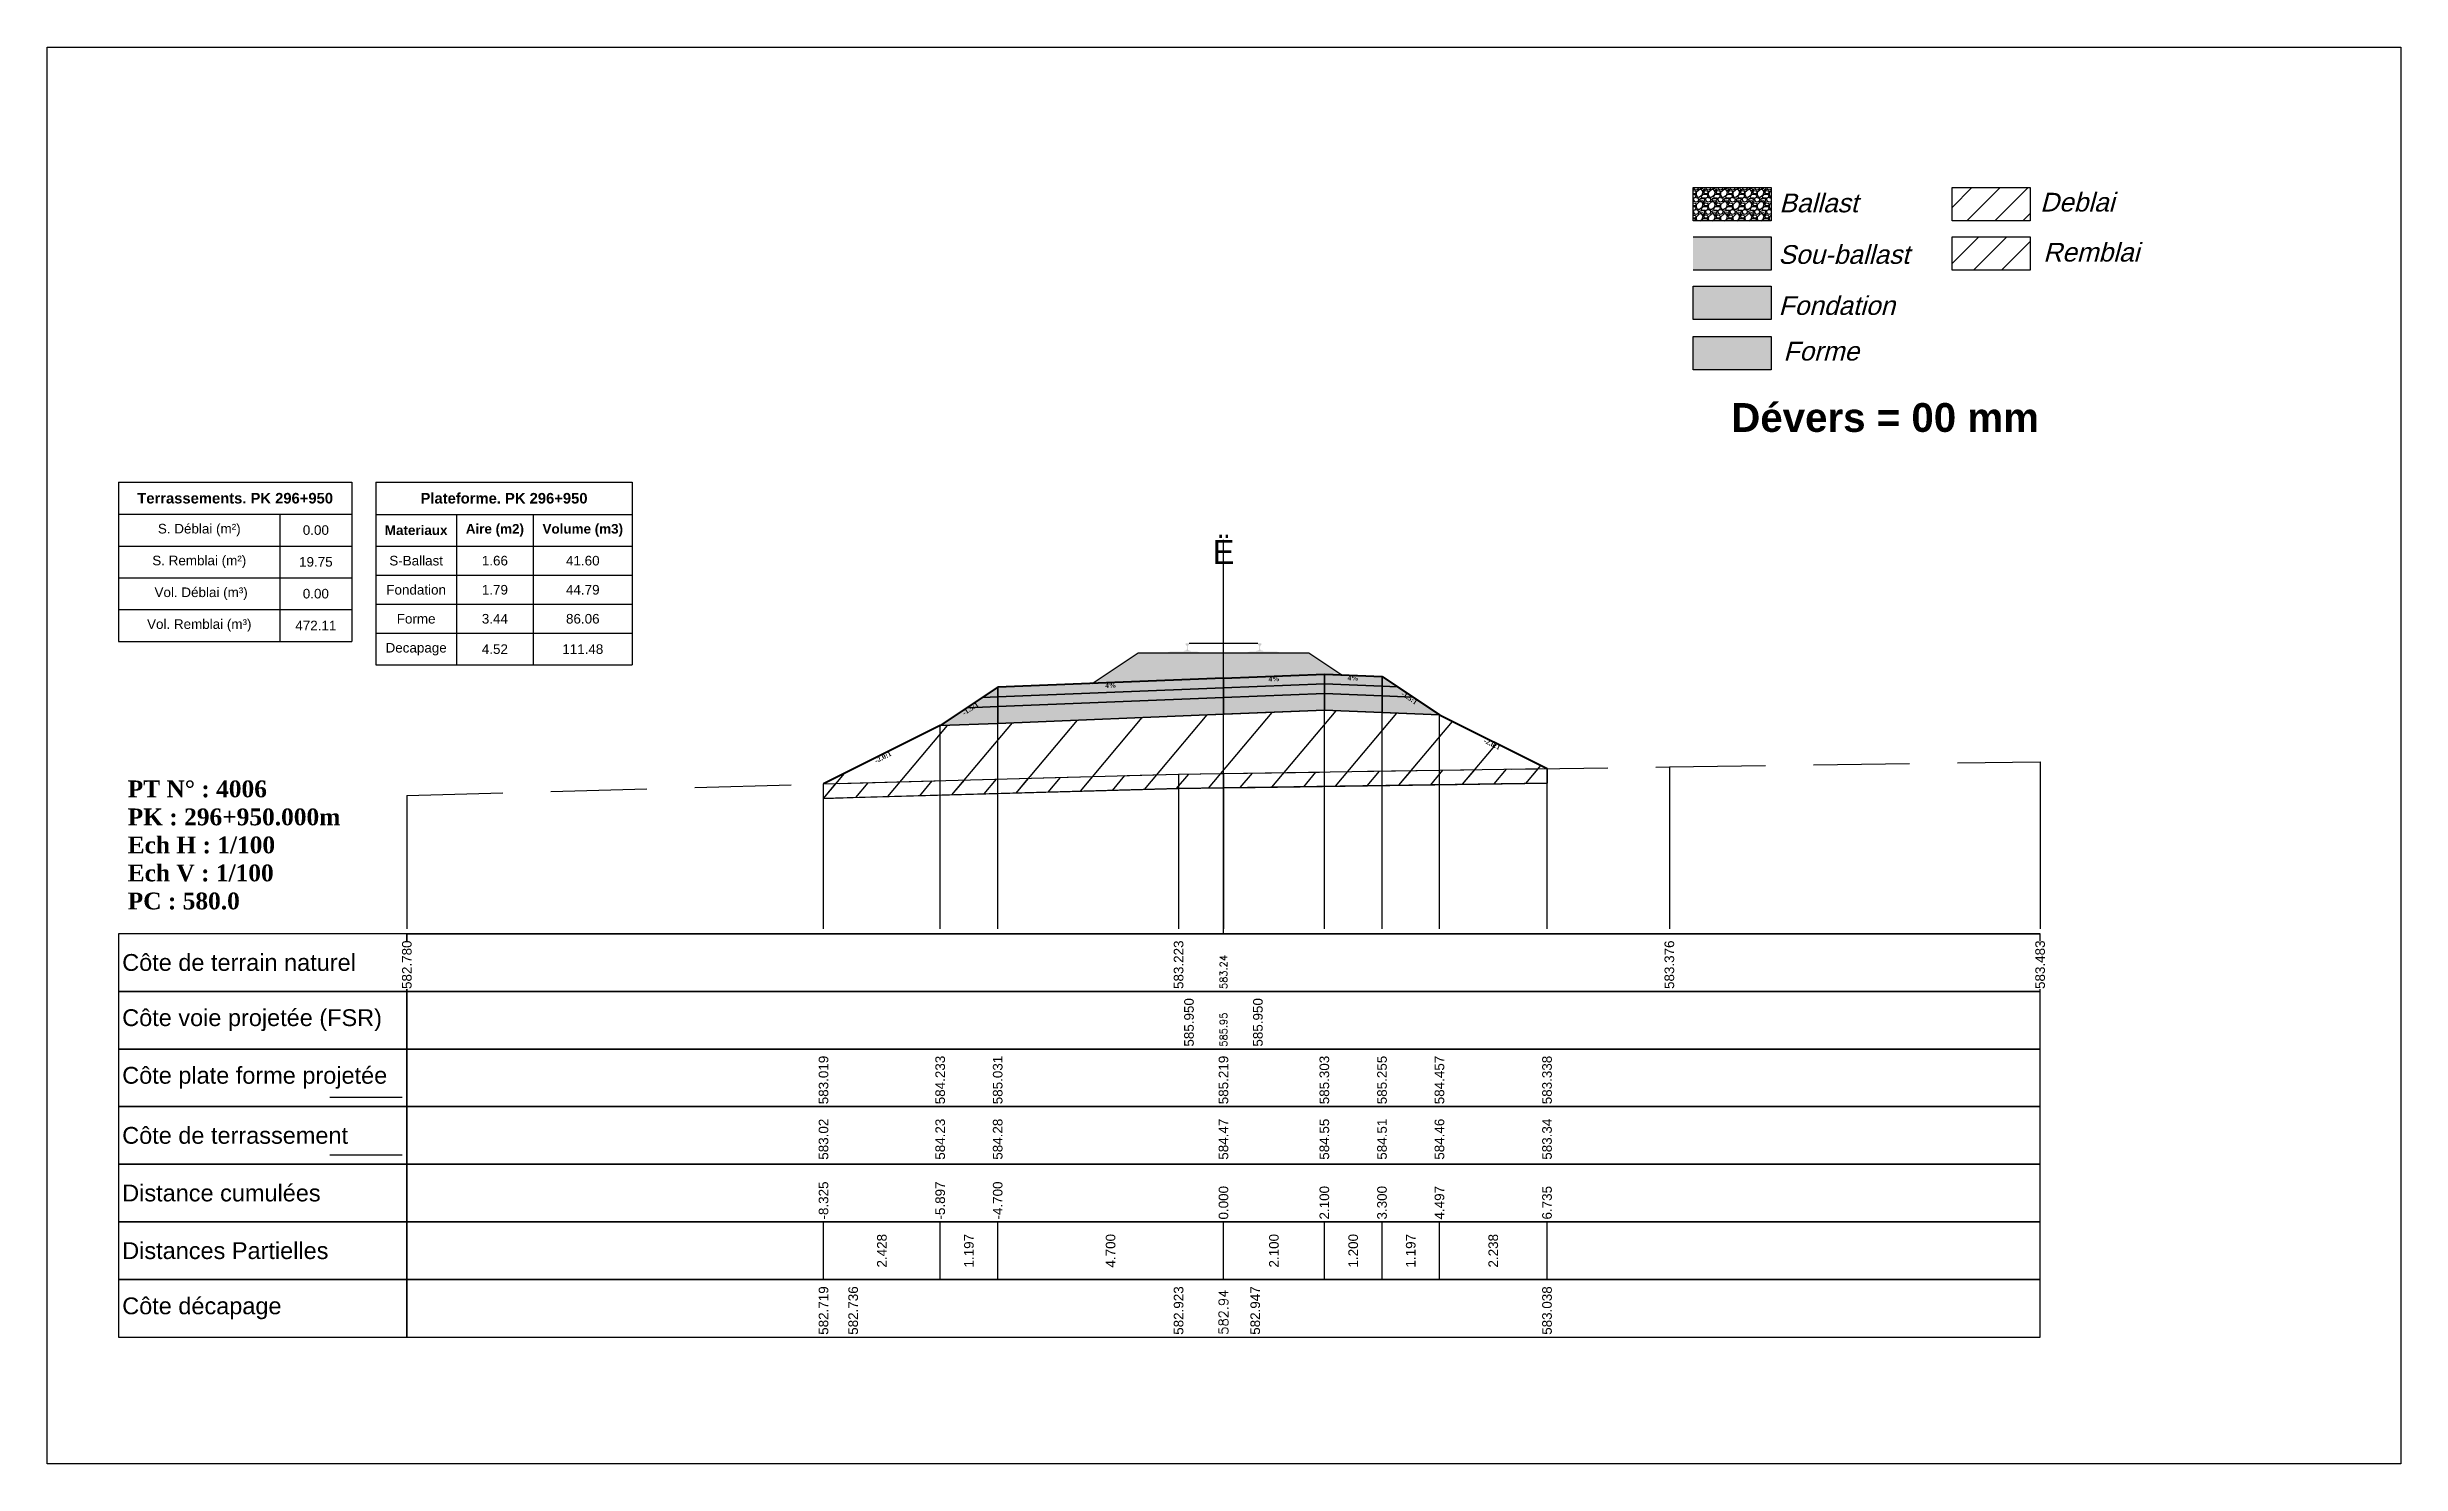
# Model space of a CAD drawing. Header units: millimetres. Extents: x 2762 to 3076, y 916 to 3305.
# Drawn here: x 3026.54 to 3075.54, y 1325.65 to 1355.15 of the extents above; entities that cross this region are included whole.
import ezdxf

# ---------------------------------------------------------------- set-up
doc = ezdxf.new("R2010")
doc.units = ezdxf.units.MM
doc.header["$LTSCALE"] = 2
doc.linetypes.add('CACHE', pattern=[9.525, 6.35, -3.175])
doc.linetypes.add('DASHED', pattern=[0.75, 0.5, -0.25])
for name, color, linetype in [('C-ANNO-TABL', 1, 'Continuous'), ('C-ANNO-TABL-TEXT', 150, 'Continuous'), ('C-ANNO-TABL-TITL', 150, 'Continuous'), ('C-ANNO-TABL-TTBL', 5, 'Continuous'), ('C-ROAD-CORR', 5, 'Continuous'), ('C-ROAD-SCTN', 7, 'Continuous')]:
    doc.layers.add(name, color=color, linetype=linetype)
doc.styles.add('ARIAL', font='arial.ttf')
doc.styles.add('C3D_Etiquette', font='romans.shx')
doc.styles.add('C3D_Profil_Travers', font='romans.shx')
doc.styles.get("Standard").update_dxf_attribs({"font": 'arial.ttf'})

msp = doc.modelspace()

# ---------------------------------------------------------------- texts
at = {"insert": (3061.599, 1347.733), "char_height": 0.6, "attachment_point": 1}
msp.add_mtext_dynamic_manual_height_columns('{\\fArial|b1|i0|c0|p34;Dévers = 00 mm}', width=8.82587, gutter_width=1.25, heights=[0], dxfattribs=at)
at = {"color": 7, "linetype": 'Continuous', "lineweight": -3}
for s, insert, char_height, attachment_point, style in [('{\\fWingdings|b0|i0|c2|p0;Ë}', (3051.03, 1344.384), 0.5, 8, 'C3D_Profil_Travers'), ('{\\fTimes New Roman|b1|i0|c0|p18;PT N° : 4006\\PPK : 296+950.000m\\PEch H : 1/100\\PEch V : 1/100\\PPC : 580.0}', (3028.218, 1337.184), 0.35, 7, 'C3D_Profil_Travers'), ('{\\fArial|b0|i0|c0|p34;Côte de terrain naturel}', (3028.104, 1336.084), 0.35, 4, 'C3D_Etiquette'), ('{\\fArial|b0|i0|c0|p34;Côte plate forme projetée}', (3028.104, 1333.684), 0.35, 4, 'C3D_Etiquette'), ('{\\fArial|b0|i0|c0|p34;Côte de terrassement}', (3028.104, 1332.484), 0.35, 4, 'C3D_Etiquette'), ('{\\fArial|b0|i0|c0|p34;Distance cumulées}', (3028.104, 1331.284), 0.35, 4, 'C3D_Etiquette'), ('{\\fArial|b0|i0|c0|p34;Distances Partielles}', (3028.104, 1330.084), 0.35, 4, 'C3D_Etiquette'), ('{\\fArial|b0|i0|c0|p34;Côte décapage}', (3028.104, 1328.884), 0.35, 4, 'C3D_Etiquette')]:
    msp.add_mtext(s, dxfattribs=dict(at, insert=insert, char_height=char_height, attachment_point=attachment_point, style=style))
at = {"color": 7, "linetype": 'Continuous', "lineweight": -3, "char_height": 0.1, "attachment_point": 2, "style": 'C3D_Etiquette'}
for s, insert, width, rotation in [('{\\fTimes New Roman|b1|i0|c0|p18;4%}', (3048.68, 1341.905), 0.42071, 2.2906), ('{\\fTimes New Roman|b1|i0|c0|p18;4%}', (3052.08, 1342.041), 0.37094, 2.2906), ('{\\fTimes New Roman|b1|i0|c0|p18;4%}', (3053.729, 1342.059), 0.42071, 357.7094), ('{\\fTimes New Roman|b1|i0|c0|p18;-1.5:1}', (3054.926, 1341.637), 0.34598, 326.3099), ('{\\fTimes New Roman|b1|i0|c0|p18;-1.5:1}', (3045.733, 1341.413), 0.34598, 33.6901), ('{\\fTimes New Roman|b1|i0|c0|p18;-2.0:1}', (3056.644, 1340.678), 0.34598, 333.4349), ('{\\fTimes New Roman|b1|i0|c0|p18;-2.0:1}', (3043.92, 1340.406), 0.34598, 26.5651)]:
    msp.add_mtext(s, dxfattribs=dict(at, insert=insert, width=width, rotation=rotation))
at = {"color": 7, "linetype": 'Continuous', "lineweight": -3, "rotation": 90, "style": 'C3D_Profil_Travers'}
for s, insert, char_height, attachment_point in [('583.24', (3051.03, 1335.534), 0.15, 4), ('585.95', (3051.03, 1334.334), 0.15, 4), ('{\\fArial|b0|i0|c0|p34;583.02}', (3042.704, 1331.979), 0.2, 4), ('{\\fArial|b0|i0|c0|p34;584.23}', (3045.133, 1331.979), 0.2, 4), ('{\\fArial|b0|i0|c0|p34;584.28}', (3046.33, 1331.979), 0.2, 4), ('{\\fArial|b0|i0|c0|p34;584.47}', (3051.03, 1331.979), 0.2, 4), ('{\\fArial|b0|i0|c0|p34;584.55}', (3053.13, 1331.979), 0.2, 4), ('{\\fArial|b0|i0|c0|p34;584.51}', (3054.33, 1331.979), 0.2, 4), ('{\\fArial|b0|i0|c0|p34;584.46}', (3055.526, 1331.979), 0.2, 4), ('{\\fArial|b0|i0|c0|p34;583.34}', (3057.765, 1331.979), 0.2, 4), ('{\\fArial|b0|i0|c0|p34;2.428}', (3043.919, 1330.084), 0.2, 5), ('{\\fArial|b0|i0|c0|p34;1.197}', (3045.731, 1330.084), 0.2, 5), ('{\\fArial|b0|i0|c0|p34;4.700}', (3048.68, 1330.084), 0.2, 5), ('{\\fArial|b0|i0|c0|p34;2.100}', (3052.08, 1330.084), 0.2, 5), ('{\\fArial|b0|i0|c0|p34;1.200}', (3053.73, 1330.084), 0.2, 5), ('{\\fArial|b0|i0|c0|p34;1.197}', (3054.928, 1330.084), 0.2, 5), ('{\\fArial|b0|i0|c0|p34;2.238}', (3056.646, 1330.084), 0.2, 5), ('582.94', (3051.03, 1328.334), 0.2, 4)]:
    msp.add_mtext(s, dxfattribs=dict(at, insert=insert, char_height=char_height, attachment_point=attachment_point))
at = {"color": 7, "linetype": 'Continuous', "lineweight": -3, "insert": (3028.104, 1334.884), "char_height": 0.35, "attachment_point": 4}
msp.add_mtext('{\\fArial|b0|i0|c0|p34;Côte voie projetée (FSR)}', dxfattribs=at)
at = {"layer": 'C-ANNO-TABL-TEXT', "color": 7, "style": 'ARIAL', "oblique": 15}
for s, p in [('Ballast', (3062.599, 1351.705)), ('Deblai', (3068.029, 1351.721)), ('Sou-ballast', (3062.579, 1350.632)), ('Remblai', (3068.093, 1350.679)), ('Fondation', (3062.584, 1349.569)), ('Forme', (3062.684, 1348.619))]:
    msp.add_text(s, height=0.39, dxfattribs=at).set_placement(p)
at = {"layer": 'C-ANNO-TABL-TEXT', "color": 7, "linetype": 'Continuous', "lineweight": -3, "char_height": 0.2, "attachment_point": 5, "style": 'ARIAL'}
for s, insert in [('{\\fArial|b0|i0|c0|p34;\\C7;0.00}', (3032.135, 1345.088)), ('{\\fArial|b0|i0|c0|p34;\\C7;S-Ballast}', (3034.223, 1344.451)), ('{\\fArial|b0|i0|c0|p34;\\C7;19.75}', (3032.135, 1344.426)), ('{\\fArial|b0|i0|c0|p34;\\C7;1.66}', (3035.862, 1344.451)), ('{\\C18;\\c0;41.60}', (3037.692, 1344.451)), ('{\\fArial|b0|i0|c0|p34;\\C7;0.00}', (3032.135, 1343.764)), ('{\\fArial|b0|i0|c0|p34;\\C7;Fondation}', (3034.223, 1343.845)), ('{\\fArial|b0|i0|c0|p34;\\C7;1.79}', (3035.862, 1343.845)), ('{\\C18;\\c0;44.79}', (3037.692, 1343.845)), ('{\\fArial|b0|i0|c0|p34;\\C7;472.11}', (3032.135, 1343.101)), ('{\\fArial|b0|i0|c0|p34;\\C7;Forme}', (3034.223, 1343.241)), ('{\\fArial|b0|i0|c0|p34;\\C7;3.44}', (3035.862, 1343.241)), ('{\\C18;\\c0;86.06}', (3037.692, 1343.241)), ('{\\fArial|b0|i0|c0|p34;\\C7;Decapage}', (3034.223, 1342.609)), ('{\\fArial|b0|i0|c0|p34;\\C7;4.52}', (3035.862, 1342.609)), ('{\\C18;\\c0;111.48}', (3037.692, 1342.609))]:
    msp.add_mtext(s, dxfattribs=dict(at, insert=insert))
at = {"layer": 'C-ANNO-TABL-TITL', "color": 7, "linetype": 'Continuous', "lineweight": -3, "attachment_point": 5, "style": 'ARIAL'}
for s, insert, char_height in [('{\\fArial|b1|i0|c0|p34;\\C7;Terrassements. PK 296+950}', (3030.455, 1345.751), 0.22), ('{\\fArial|b1|i0|c0|p34;\\C18;\\c0;Plateforme. PK 296+950}', (3036.052, 1345.75), 0.22), ('{\\fArial|b0|i0|c0|p34;\\C7;S. Déblai (m²) }', (3029.708, 1345.088), 0.2), ('{\\fArial|b1|i0|c0|p34;\\C7;Materiaux   }', (3034.223, 1345.085), 0.2), ('{\\fArial|b1|i0|c0|p34;\\C7;Aire (m2)}', (3035.862, 1345.085), 0.2), ('{\\fArial|b1|i0|c0|p34;\\C7;Volume (m3)}', (3037.692, 1345.085), 0.2), ('{\\fArial|b0|i0|c0|p34;\\C7;S. Remblai (m²) }', (3029.708, 1344.426), 0.2), ('{\\fArial|b0|i0|c0|p34;\\C7; Vol. Déblai (m³) }', (3029.708, 1343.764), 0.2), ('{\\fArial|b0|i0|c0|p34;\\C7;Vol. Remblai (m³)}', (3029.708, 1343.101), 0.2)]:
    msp.add_mtext(s, dxfattribs=dict(at, insert=insert, char_height=char_height))

# ---------------------------------------------------------------- hatches: boundary and pattern name
h = msp.add_hatch(color=11)
h.dxf.hatch_style = 1
h.paths.add_polyline_path([(3062.431, 1351.191), (3060.805, 1351.191), (3060.805, 1350.499), (3062.431, 1350.499)])
h = msp.add_hatch(color=30)
h.dxf.hatch_style = 1
h.paths.add_polyline_path([(3062.431, 1350.164), (3060.805, 1350.164), (3060.805, 1349.472), (3062.431, 1349.472)])
h = msp.add_hatch(color=83)
h.dxf.hatch_style = 1
h.paths.add_polyline_path([(3062.431, 1349.118), (3060.805, 1349.118), (3060.805, 1348.426), (3062.431, 1348.426)])
at = {"linetype": 'Continuous', "lineweight": -3}
msp.add_hatch(color=254, dxfattribs=at).paths.add_polyline_path([(3049.812, 1342.351), (3049.812, 1342.536), (3049.927, 1342.557), (3050.275, 1342.557), (3050.275, 1342.562), (3050.201, 1342.562), (3050.201, 1342.572), (3050.202, 1342.573), (3050.204, 1342.574), (3050.205, 1342.574), (3050.225, 1342.576), (3050.228, 1342.576), (3050.231, 1342.577), (3050.259, 1342.588), (3050.262, 1342.589), (3050.263, 1342.59), (3050.264, 1342.592), (3050.265, 1342.596), (3050.266, 1342.603), (3050.267, 1342.612), (3050.268, 1342.622), (3050.268, 1342.646), (3050.267, 1342.662), (3050.267, 1342.668), (3050.266, 1342.675), (3050.265, 1342.679), (3050.265, 1342.681), (3050.264, 1342.684), (3050.263, 1342.686), (3050.262, 1342.687), (3050.261, 1342.689), (3050.26, 1342.689), (3050.244, 1342.695), (3050.242, 1342.697), (3050.241, 1342.698), (3050.24, 1342.699), (3050.24, 1342.702), (3050.24, 1342.72), (3050.241, 1342.724), (3050.242, 1342.726), (3050.244, 1342.729), (3050.246, 1342.73), (3050.249, 1342.732), (3050.25, 1342.732), (3050.254, 1342.733), (3050.258, 1342.733), (3050.261, 1342.734), (3050.265, 1342.734), (3050.27, 1342.734), (3050.273, 1342.734), (3050.276, 1342.734), (3050.28, 1342.734), (3050.283, 1342.734), (3050.287, 1342.734), (3050.292, 1342.734), (3050.295, 1342.733), (3050.299, 1342.733), (3050.303, 1342.732), (3050.304, 1342.732), (3050.306, 1342.73), (3050.309, 1342.729), (3050.311, 1342.726), (3050.312, 1342.724), (3050.312, 1342.72), (3050.312, 1342.702), (3050.312, 1342.699), (3050.312, 1342.698), (3050.311, 1342.697), (3050.309, 1342.695), (3050.293, 1342.689), (3050.292, 1342.689), (3050.29, 1342.687), (3050.289, 1342.686), (3050.289, 1342.684), (3050.288, 1342.681), (3050.287, 1342.679), (3050.287, 1342.675), (3050.286, 1342.668), (3050.285, 1342.662), (3050.285, 1342.646), (3050.285, 1342.622), (3050.286, 1342.612), (3050.287, 1342.603), (3050.288, 1342.596), (3050.289, 1342.592), (3050.29, 1342.59), (3050.291, 1342.589), (3050.293, 1342.588), (3050.322, 1342.577), (3050.325, 1342.576), (3050.328, 1342.576), (3050.348, 1342.574), (3050.349, 1342.574), (3050.35, 1342.573), (3050.351, 1342.572), (3050.351, 1342.562), (3050.277, 1342.562), (3050.277, 1342.557), (3050.481, 1342.557), (3050.613, 1342.526), (3051.447, 1342.526), (3051.578, 1342.557), (3051.782, 1342.557), (3051.782, 1342.562), (3051.708, 1342.562), (3051.708, 1342.572), (3051.709, 1342.573), (3051.711, 1342.574), (3051.712, 1342.574), (3051.732, 1342.576), (3051.735, 1342.576), (3051.738, 1342.577), (3051.766, 1342.588), (3051.769, 1342.589), (3051.77, 1342.59), (3051.771, 1342.592), (3051.772, 1342.596), (3051.773, 1342.603), (3051.774, 1342.612), (3051.775, 1342.622), (3051.775, 1342.646), (3051.774, 1342.662), (3051.774, 1342.668), (3051.773, 1342.675), (3051.772, 1342.679), (3051.772, 1342.681), (3051.771, 1342.684), (3051.77, 1342.686), (3051.769, 1342.687), (3051.768, 1342.689), (3051.767, 1342.689), (3051.751, 1342.695), (3051.749, 1342.697), (3051.748, 1342.698), (3051.747, 1342.699), (3051.747, 1342.702), (3051.747, 1342.72), (3051.748, 1342.724), (3051.749, 1342.726), (3051.751, 1342.729), (3051.753, 1342.73), (3051.756, 1342.732), (3051.757, 1342.732), (3051.761, 1342.733), (3051.765, 1342.733), (3051.768, 1342.734), (3051.772, 1342.734), (3051.777, 1342.734), (3051.78, 1342.734), (3051.783, 1342.734), (3051.787, 1342.734), (3051.79, 1342.734), (3051.794, 1342.734), (3051.799, 1342.734), (3051.802, 1342.733), (3051.806, 1342.733), (3051.81, 1342.732), (3051.811, 1342.732), (3051.813, 1342.73), (3051.816, 1342.729), (3051.818, 1342.726), (3051.819, 1342.724), (3051.819, 1342.72), (3051.819, 1342.702), (3051.819, 1342.699), (3051.819, 1342.698), (3051.818, 1342.697), (3051.816, 1342.695), (3051.8, 1342.689), (3051.799, 1342.689), (3051.797, 1342.687), (3051.796, 1342.686), (3051.796, 1342.684), (3051.795, 1342.681), (3051.794, 1342.679), (3051.794, 1342.675), (3051.793, 1342.668), (3051.792, 1342.662), (3051.792, 1342.646), (3051.792, 1342.622), (3051.793, 1342.612), (3051.794, 1342.603), (3051.795, 1342.596), (3051.796, 1342.592), (3051.797, 1342.59), (3051.798, 1342.589), (3051.8, 1342.588), (3051.829, 1342.577), (3051.832, 1342.576), (3051.835, 1342.576), (3051.855, 1342.574), (3051.856, 1342.574), (3051.857, 1342.573), (3051.858, 1342.572), (3051.858, 1342.562), (3051.784, 1342.562), (3051.784, 1342.557), (3052.132, 1342.557), (3052.247, 1342.536), (3052.247, 1342.351)])
h = msp.add_hatch(dxfattribs=at)
h.set_pattern_fill('GRAVEL', color=252, scale=0.009, style=0)
h.set_pattern_definition([(228.0128, (3048.461781, 1342.12233), (-1.8288, -2.0574), [0.030755, -3.0447435]), (184.96974, (3048.441207, 1342.09947), (2.743199999, 0.228600013), [0.0527764, -5.2248644]), (132.51045, (3048.388629, 1342.094898), (2.286, -2.5146), [0.0372133, -3.684125]), (267.2737, (3048.299475, 1342.037748), (0.2286, 4.572), [0.0480604, -4.7579794]), (292.83365, (3048.297189, 1341.989742), (-1.143, 2.7432), [0.047127, -4.6655827]), (357.2737, (3048.315477, 1341.946308), (-4.572, 0.2286), [0.0480604, -4.7579794]), (37.69424, (3048.363483, 1341.9440225), (-2.9718, -2.286), [0.0635574, -6.2921804]), (72.25533, (3048.413775, 1341.9828845), (1.6002, 5.0292), [0.0600048, -5.940473]), (121.42957, (3048.432063, 1342.040034), (-1.8288, 2.9718), [0.048223, -4.774099]), (175.23636, (3048.406917, 1342.081182), (2.5146, -0.2286), [0.055054, -2.697654]), (222.39744, (3048.352053, 1342.0857545), (-2.7432, -2.5146), [0.071197, -7.0485095]), (138.81407, (3048.52579, 1342.035462), (-1.6002, 1.3716), [0.0243004, -2.405751]), (171.46923, (3048.507501, 1342.051464), (2.9718, -0.4572), [0.0462314, -4.5769175]), (225, (3048.46178, 1342.05832), (-3e-17, -0.2286), [0.032329, -0.29096]), (203.1986, (3048.44578, 1342.085754), (1.143, 0.4572), [0.01741, -1.723556]), (291.8014, (3048.429777, 1342.078896), (-0.2286, 0.6858), [0.024621, -1.206428]), (30.9638, (3048.43892, 1342.056036), (0.6858, 0.4572), [0.039989, -1.292967]), (161.565, (3048.47321, 1342.07661), (0.4572, -0.2286), [0.028916, -0.693981]), (16.38954, (3048.297189, 1342.078896), (2.286, 0.6858), [0.040508, -4.0102944]), (70.34618, (3048.336051, 1342.090326), (-0.9144, -2.5146), [0.033984, -3.3643994]), (293.1986, (3048.47321, 1342.12233), (-0.4572, 1.143), [0.034819, -1.7061465]), (343.61046, (3048.486927, 1342.090326), (-2.286, 0.6858), [0.040508, -4.0102944]), (339.44395, (3048.29719, 1341.937164), (-1.143, 0.4572), [0.039063, -1.914096]), (294.77514, (3048.333765, 1341.923448), (-1.143, 2.5146), [0.0327305, -3.2403234]), (66.8014, (3048.475497, 1341.89373), (0.4572, 1.143), [0.034819, -1.7061465]), (17.35402, (3048.489213, 1341.925734), (-2.9718, -0.9144), [0.0383204, -3.793714]), (69.44395, (3048.363483, 1341.89373), (-0.4572, -1.143), [0.0195316, -1.933628]), (101.3099, (3048.46178, 1341.89373), (-0.2286, 0.9144), [0.011656, -1.1539795]), (165.9638, (3048.459495, 1341.90516), (0.6858, -0.2286), [0.047127, -0.895415]), (186.009, (3048.413775, 1341.91659), (2.286, 0.2286), [0.043674, -4.323723]), (303.69, (3048.43892, 1342.03546), (-0.2286, 0.4572), [0.032969, -0.79126]), (353.15723, (3048.457209, 1342.0080305), (3.8862, -0.4572), [0.05756, -5.698441]), (60.9454, (3048.51436, 1342.001172), (-0.9144, -1.6002), [0.023536, -2.330045]), (90, (3048.5258, 1342.02175), (-0.2286, 0.2286), [0.013716, -0.214884]), (120.25644, (3048.409203, 1341.923448), (0.9144, -1.6002), [0.031758, -3.1440547]), (48.0128, (3048.393201, 1341.95088), (1.8288, 2.0574), [0.06151, -3.0139886]), (0, (3048.43435, 1341.9966), (0.2286, 0.2286), [0.059436, -0.169164]), (325.30485, (3048.493785, 1341.9966), (2.286, -1.6002), [0.036145, -3.5783385]), (254.0546, (3048.523503, 1341.976026), (-0.2286, -0.9144), [0.033285, -1.6309485]), (207.64598, (3048.514359, 1341.944022), (-4.3434, -2.286), [0.054193, -5.365122]), (175.42608, (3048.466353, 1341.9188765), (-2.9718, 0.2286), [0.0573327, -5.675926])])
h.paths.add_polyline_path([(3048.297, 1341.894), (3049.255, 1342.532), (3052.805, 1342.532), (3053.494, 1342.072), (3053.13, 1342.087)])
h = msp.add_hatch(color=83, dxfattribs=at)
h.paths.add_polyline_path([(3054.33, 1341.289), (3054.33, 1341.639), (3054.968, 1341.613), (3055.526, 1341.241)])
h.paths.add_polyline_path([(3053.13, 1341.337), (3053.13, 1341.687), (3054.33, 1341.639), (3054.33, 1341.289)])
h.paths.add_polyline_path([(3051.03, 1341.253), (3051.03, 1341.603), (3053.13, 1341.687), (3053.13, 1341.337)])
h.paths.add_polyline_path([(3046.33, 1341.065), (3046.33, 1341.415), (3051.03, 1341.603), (3051.03, 1341.253)])
h.paths.add_polyline_path([(3045.133, 1341.017), (3045.691, 1341.389), (3046.33, 1341.415), (3046.33, 1341.065)])
h = msp.add_hatch(color=30, dxfattribs=at)
h.paths.add_polyline_path([(3054.33, 1341.639), (3054.33, 1341.839), (3054.649, 1341.826), (3054.968, 1341.613)])
h.paths.add_polyline_path([(3053.13, 1341.687), (3053.13, 1341.887), (3054.33, 1341.839), (3054.33, 1341.639)])
h.paths.add_polyline_path([(3051.03, 1341.603), (3051.03, 1341.803), (3053.13, 1341.887), (3053.13, 1341.687)])
h.paths.add_polyline_path([(3046.33, 1341.415), (3046.33, 1341.615), (3051.03, 1341.803), (3051.03, 1341.603)])
h.paths.add_polyline_path([(3045.691, 1341.389), (3046.01, 1341.602), (3046.33, 1341.615), (3046.33, 1341.415)])
h = msp.add_hatch(color=11, dxfattribs=at)
h.paths.add_polyline_path([(3054.33, 1341.839), (3054.33, 1342.039), (3054.649, 1341.826)])
h.paths.add_polyline_path([(3053.13, 1341.887), (3053.13, 1342.087), (3054.33, 1342.039), (3054.33, 1341.839)])
h.paths.add_polyline_path([(3051.03, 1341.803), (3051.03, 1342.003), (3053.13, 1342.087), (3053.13, 1341.887)])
h.paths.add_polyline_path([(3046.33, 1341.615), (3046.33, 1341.815), (3051.03, 1342.003), (3051.03, 1341.803)])
h.paths.add_polyline_path([(3046.01, 1341.602), (3046.33, 1341.815), (3046.33, 1341.615)])
h = msp.add_hatch(dxfattribs=at)
h.set_pattern_fill('_U', color=3, angle=50, style=0, pattern_type=0)
h.set_pattern_definition([(50, (3042.7044, 1339.5029), (-0.766044, 0.64279), [])])
h.paths.add_polyline_path([(3042.704, 1339.503), (3042.704, 1339.803), (3045.133, 1341.017), (3053.13, 1341.337), (3055.526, 1341.241), (3057.765, 1340.122), (3057.765, 1339.822), (3050.096, 1339.707)])
h = msp.add_hatch(dxfattribs=at)
h.set_pattern_fill('_U', color=150, scale=0.5, angle=50, style=0, pattern_type=0)
h.set_pattern_definition([(50, (3042.7044, 1339.50294), (-0.383022, 0.321394), [])])
h.paths.add_polyline_path([(3042.704, 1339.503), (3042.704, 1339.803), (3050.096, 1340.007), (3057.765, 1340.122), (3057.765, 1339.822), (3050.096, 1339.707)])

# ---------------------------------------------------------------- linework, layer by layer
for p, q in [((3060.805, 1352.219), (3062.431, 1352.219)), ((3060.805, 1352.219), (3062.431, 1352.219)), ((3060.805, 1351.527), (3060.805, 1352.219)), ((3062.431, 1352.219), (3062.431, 1351.527)), ((3062.431, 1352.219), (3062.431, 1351.527)), ((3066.198, 1352.219), (3067.824, 1352.219)), ((3066.198, 1351.527), (3066.198, 1352.219)), ((3067.824, 1352.219), (3067.824, 1351.527)), ((3062.431, 1351.527), (3060.805, 1351.527)), ((3062.431, 1351.527), (3060.805, 1351.527)), ((3067.824, 1351.527), (3066.198, 1351.527)), ((3060.805, 1351.191), (3062.431, 1351.191)), ((3062.431, 1351.191), (3062.431, 1350.499)), ((3066.198, 1351.191), (3067.824, 1351.191)), ((3066.198, 1350.499), (3066.198, 1351.191)), ((3067.824, 1351.191), (3067.824, 1350.499)), ((3062.431, 1350.499), (3060.805, 1350.499)), ((3067.824, 1350.499), (3066.198, 1350.499)), ((3060.805, 1350.164), (3062.431, 1350.164)), ((3060.805, 1349.472), (3060.805, 1350.164)), ((3062.431, 1350.164), (3062.431, 1349.472)), ((3062.431, 1349.472), (3060.805, 1349.472)), ((3060.805, 1349.118), (3062.431, 1349.118)), ((3060.805, 1348.426), (3060.805, 1349.118)), ((3062.431, 1349.118), (3062.431, 1348.426)), ((3062.431, 1348.426), (3060.805, 1348.426))]:
    msp.add_line(p, q)
at = {"linetype": 'Continuous'}
for p, q in [((3060.808, 1352.172), (3060.805, 1352.173)), ((3060.805, 1352.17), (3060.808, 1352.172)), ((3060.845, 1352.144), (3060.805, 1352.15)), ((3060.805, 1352.104), (3060.855, 1352.098)), ((3060.805, 1352.083), (3060.831, 1352.083)), ((3060.857, 1352.019), (3060.805, 1351.992)), ((3060.808, 1351.918), (3060.805, 1351.919)), ((3060.805, 1351.916), (3060.808, 1351.918)), ((3060.809, 1351.969), (3060.824, 1351.934)), ((3060.81, 1351.969), (3060.826, 1352.005)), ((3060.811, 1352.219), (3060.824, 1352.188)), ((3060.823, 1352.188), (3060.866, 1352.175)), ((3060.823, 1351.934), (3060.866, 1351.921)), ((3060.826, 1352.005), (3060.867, 1352.018)), ((3060.83, 1352.086), (3060.864, 1352.063)), ((3060.868, 1352.128), (3060.847, 1352.145)), ((3060.854, 1352.088), (3060.867, 1352.111)), ((3060.864, 1352.061), (3060.854, 1352.025)), ((3060.866, 1352.175), (3060.91, 1352.188)), ((3060.866, 1352.016), (3060.907, 1352.001)), ((3060.866, 1351.921), (3060.91, 1351.934)), ((3060.869, 1352.129), (3060.867, 1352.076)), ((3060.867, 1352.111), (3060.867, 1352.127)), ((3060.867, 1352.076), (3060.887, 1352.028)), ((3060.934, 1352.175), (3060.875, 1352.122)), ((3060.934, 1351.921), (3060.875, 1351.868)), ((3060.887, 1352.025), (3060.94, 1352.022)), ((3060.906, 1352.003), (3060.921, 1351.97)), ((3060.91, 1352.187), (3060.921, 1352.219)), ((3060.91, 1351.933), (3060.923, 1351.969)), ((3060.987, 1352.175), (3060.926, 1352.18)), ((3060.987, 1351.921), (3060.926, 1351.926)), ((3060.967, 1351.939), (3060.939, 1351.969)), ((3060.94, 1352.025), (3060.996, 1352.068)), ((3060.94, 1351.969), (3060.948, 1351.989)), ((3060.967, 1352.193), (3060.943, 1352.219)), ((3060.996, 1351.989), (3060.948, 1351.984)), ((3061.01, 1352.199), (3060.952, 1352.194)), ((3061.01, 1351.945), (3060.952, 1351.94)), ((3060.974, 1352.033), (3061.019, 1352.083)), ((3060.993, 1352.003), (3060.975, 1352.034)), ((3061.014, 1352.131), (3060.986, 1352.176)), ((3061.014, 1351.877), (3060.986, 1351.922)), ((3061.055, 1351.999), (3060.991, 1352.004)), ((3060.996, 1352.068), (3061.016, 1352.132)), ((3061.047, 1351.982), (3060.996, 1351.994)), ((3061.013, 1352.175), (3061.023, 1352.15)), ((3061.013, 1351.921), (3061.023, 1351.896)), ((3061.032, 1352.183), (3061.014, 1352.176)), ((3061.032, 1351.929), (3061.014, 1351.922)), ((3061.019, 1352.083), (3061.085, 1352.083)), ((3061.024, 1352.149), (3061.062, 1352.172)), ((3061.049, 1352.152), (3061.024, 1352.127)), ((3061.024, 1352.127), (3061.044, 1352.096)), ((3061.024, 1351.895), (3061.062, 1351.918)), ((3061.044, 1352.219), (3061.026, 1352.198)), ((3061.044, 1352.219), (3061.026, 1352.198)), ((3061.049, 1351.97), (3061.026, 1351.944)), ((3061.062, 1352.172), (3061.031, 1352.182)), ((3061.062, 1351.918), (3061.031, 1351.928)), ((3061.045, 1352.106), (3061.109, 1352.098)), ((3061.049, 1351.969), (3061.047, 1351.982)), ((3061.099, 1352.144), (3061.049, 1352.151)), ((3061.099, 1352.144), (3061.049, 1352.151)), ((3061.111, 1352.019), (3061.058, 1351.991)), ((3061.063, 1351.969), (3061.078, 1351.934)), ((3061.064, 1351.969), (3061.08, 1352.005)), ((3061.065, 1352.219), (3061.078, 1352.188)), ((3061.065, 1352.219), (3061.078, 1352.188)), ((3061.077, 1352.188), (3061.12, 1352.175)), ((3061.077, 1352.188), (3061.12, 1352.175)), ((3061.077, 1351.934), (3061.12, 1351.921)), ((3061.08, 1352.005), (3061.121, 1352.018)), ((3061.084, 1352.086), (3061.118, 1352.063)), ((3061.122, 1352.128), (3061.101, 1352.145)), ((3061.122, 1352.128), (3061.101, 1352.145)), ((3061.108, 1352.088), (3061.121, 1352.111)), ((3061.118, 1352.061), (3061.108, 1352.025)), ((3061.12, 1352.175), (3061.164, 1352.188)), ((3061.12, 1352.175), (3061.164, 1352.188)), ((3061.12, 1352.016), (3061.161, 1352.001)), ((3061.12, 1351.921), (3061.164, 1351.934)), ((3061.123, 1352.129), (3061.121, 1352.076)), ((3061.123, 1352.129), (3061.121, 1352.076)), ((3061.121, 1352.111), (3061.121, 1352.127)), ((3061.121, 1352.111), (3061.121, 1352.127)), ((3061.121, 1352.076), (3061.141, 1352.028)), ((3061.188, 1352.175), (3061.129, 1352.122)), ((3061.188, 1352.175), (3061.129, 1352.122)), ((3061.188, 1351.921), (3061.129, 1351.868)), ((3061.141, 1352.025), (3061.194, 1352.022)), ((3061.16, 1352.003), (3061.175, 1351.97)), ((3061.164, 1352.187), (3061.175, 1352.219)), ((3061.164, 1352.187), (3061.175, 1352.219)), ((3061.164, 1351.933), (3061.177, 1351.969)), ((3061.241, 1352.175), (3061.18, 1352.18)), ((3061.241, 1352.175), (3061.18, 1352.18)), ((3061.241, 1351.921), (3061.18, 1351.926)), ((3061.221, 1351.939), (3061.193, 1351.969)), ((3061.194, 1352.025), (3061.25, 1352.068)), ((3061.194, 1352.025), (3061.25, 1352.068)), ((3061.194, 1351.969), (3061.202, 1351.989)), ((3061.221, 1352.193), (3061.197, 1352.219)), ((3061.221, 1352.193), (3061.197, 1352.219)), ((3061.25, 1351.989), (3061.202, 1351.984)), ((3061.264, 1352.199), (3061.206, 1352.194)), ((3061.264, 1352.199), (3061.206, 1352.194)), ((3061.264, 1351.945), (3061.206, 1351.94)), ((3061.228, 1352.033), (3061.273, 1352.083)), ((3061.228, 1352.033), (3061.273, 1352.083)), ((3061.247, 1352.003), (3061.229, 1352.034)), ((3061.247, 1352.003), (3061.229, 1352.034)), ((3061.268, 1352.131), (3061.24, 1352.176)), ((3061.268, 1352.131), (3061.24, 1352.176)), ((3061.268, 1351.877), (3061.24, 1351.922)), ((3061.309, 1351.999), (3061.245, 1352.004)), ((3061.309, 1351.999), (3061.245, 1352.004)), ((3061.25, 1352.068), (3061.27, 1352.132)), ((3061.25, 1352.068), (3061.27, 1352.132)), ((3061.301, 1351.982), (3061.25, 1351.994)), ((3061.301, 1351.982), (3061.25, 1351.994)), ((3061.267, 1352.175), (3061.277, 1352.15)), ((3061.267, 1352.175), (3061.277, 1352.15)), ((3061.267, 1351.921), (3061.277, 1351.896)), ((3061.286, 1352.183), (3061.268, 1352.176)), ((3061.286, 1352.183), (3061.268, 1352.176)), ((3061.286, 1351.929), (3061.268, 1351.922)), ((3061.273, 1352.083), (3061.339, 1352.083)), ((3061.273, 1352.083), (3061.339, 1352.083)), ((3061.278, 1352.149), (3061.316, 1352.172)), ((3061.278, 1352.149), (3061.316, 1352.172)), ((3061.303, 1352.152), (3061.278, 1352.127)), ((3061.303, 1352.152), (3061.278, 1352.127)), ((3061.278, 1352.127), (3061.298, 1352.096)), ((3061.278, 1352.127), (3061.298, 1352.096)), ((3061.278, 1351.895), (3061.316, 1351.918)), ((3061.298, 1352.219), (3061.28, 1352.198)), ((3061.298, 1352.219), (3061.28, 1352.198)), ((3061.303, 1351.97), (3061.28, 1351.944)), ((3061.303, 1351.97), (3061.28, 1351.944)), ((3061.316, 1352.172), (3061.285, 1352.182)), ((3061.316, 1352.172), (3061.285, 1352.182)), ((3061.316, 1351.918), (3061.285, 1351.928)), ((3061.299, 1352.106), (3061.363, 1352.098)), ((3061.299, 1352.106), (3061.363, 1352.098)), ((3061.303, 1351.969), (3061.301, 1351.982)), ((3061.303, 1351.969), (3061.301, 1351.982)), ((3061.353, 1352.144), (3061.303, 1352.151)), ((3061.353, 1352.144), (3061.303, 1352.151)), ((3061.365, 1352.019), (3061.312, 1351.991)), ((3061.365, 1352.019), (3061.312, 1351.991)), ((3061.317, 1351.969), (3061.332, 1351.934)), ((3061.317, 1351.969), (3061.332, 1351.934)), ((3061.318, 1351.969), (3061.334, 1352.005)), ((3061.318, 1351.969), (3061.334, 1352.005)), ((3061.319, 1352.219), (3061.332, 1352.188)), ((3061.319, 1352.219), (3061.332, 1352.188)), ((3061.331, 1352.188), (3061.374, 1352.175)), ((3061.331, 1352.188), (3061.374, 1352.175)), ((3061.331, 1351.934), (3061.374, 1351.921)), ((3061.331, 1351.934), (3061.374, 1351.921)), ((3061.334, 1352.005), (3061.375, 1352.018)), ((3061.334, 1352.005), (3061.375, 1352.018)), ((3061.338, 1352.086), (3061.372, 1352.063)), ((3061.338, 1352.086), (3061.372, 1352.063)), ((3061.376, 1352.128), (3061.355, 1352.145)), ((3061.376, 1352.128), (3061.355, 1352.145)), ((3061.362, 1352.088), (3061.375, 1352.111)), ((3061.362, 1352.088), (3061.375, 1352.111)), ((3061.372, 1352.061), (3061.362, 1352.025)), ((3061.372, 1352.061), (3061.362, 1352.025)), ((3061.374, 1352.175), (3061.418, 1352.188)), ((3061.374, 1352.175), (3061.418, 1352.188)), ((3061.374, 1352.016), (3061.415, 1352.001)), ((3061.374, 1352.016), (3061.415, 1352.001)), ((3061.374, 1351.921), (3061.418, 1351.934)), ((3061.374, 1351.921), (3061.418, 1351.934)), ((3061.377, 1352.129), (3061.375, 1352.076)), ((3061.377, 1352.129), (3061.375, 1352.076)), ((3061.375, 1352.111), (3061.375, 1352.127)), ((3061.375, 1352.111), (3061.375, 1352.127)), ((3061.375, 1352.076), (3061.395, 1352.028)), ((3061.375, 1352.076), (3061.395, 1352.028)), ((3061.442, 1352.175), (3061.383, 1352.122)), ((3061.442, 1352.175), (3061.383, 1352.122)), ((3061.442, 1351.921), (3061.383, 1351.868)), ((3061.442, 1351.921), (3061.383, 1351.868)), ((3061.395, 1352.025), (3061.448, 1352.022)), ((3061.395, 1352.025), (3061.448, 1352.022)), ((3061.414, 1352.003), (3061.429, 1351.97)), ((3061.414, 1352.003), (3061.429, 1351.97)), ((3061.418, 1352.187), (3061.429, 1352.219)), ((3061.418, 1352.187), (3061.429, 1352.219)), ((3061.418, 1351.933), (3061.431, 1351.969)), ((3061.418, 1351.933), (3061.431, 1351.969)), ((3061.495, 1352.175), (3061.434, 1352.18)), ((3061.495, 1352.175), (3061.434, 1352.18)), ((3061.495, 1351.921), (3061.434, 1351.926)), ((3061.495, 1351.921), (3061.434, 1351.926)), ((3061.475, 1351.939), (3061.447, 1351.969)), ((3061.475, 1351.939), (3061.447, 1351.969)), ((3061.448, 1352.025), (3061.504, 1352.068)), ((3061.448, 1352.025), (3061.504, 1352.068)), ((3061.448, 1351.969), (3061.456, 1351.989)), ((3061.448, 1351.969), (3061.456, 1351.989)), ((3061.475, 1352.193), (3061.451, 1352.219)), ((3061.475, 1352.193), (3061.451, 1352.219)), ((3061.504, 1351.989), (3061.456, 1351.984)), ((3061.504, 1351.989), (3061.456, 1351.984)), ((3061.518, 1352.199), (3061.46, 1352.194)), ((3061.518, 1352.199), (3061.46, 1352.194)), ((3061.518, 1351.945), (3061.46, 1351.94)), ((3061.518, 1351.945), (3061.46, 1351.94)), ((3061.482, 1352.033), (3061.527, 1352.083)), ((3061.482, 1352.033), (3061.527, 1352.083)), ((3061.501, 1352.003), (3061.483, 1352.034)), ((3061.501, 1352.003), (3061.483, 1352.034)), ((3061.522, 1352.131), (3061.494, 1352.176)), ((3061.522, 1352.131), (3061.494, 1352.176)), ((3061.522, 1351.877), (3061.494, 1351.922)), ((3061.522, 1351.877), (3061.494, 1351.922)), ((3061.563, 1351.999), (3061.499, 1352.004)), ((3061.563, 1351.999), (3061.499, 1352.004)), ((3061.504, 1352.068), (3061.524, 1352.132)), ((3061.504, 1352.068), (3061.524, 1352.132)), ((3061.555, 1351.982), (3061.504, 1351.994)), ((3061.555, 1351.982), (3061.504, 1351.994)), ((3061.521, 1352.175), (3061.531, 1352.15)), ((3061.521, 1352.175), (3061.531, 1352.15)), ((3061.521, 1351.921), (3061.531, 1351.896)), ((3061.521, 1351.921), (3061.531, 1351.896)), ((3061.54, 1352.183), (3061.522, 1352.176)), ((3061.54, 1352.183), (3061.522, 1352.176)), ((3061.54, 1351.929), (3061.522, 1351.922)), ((3061.54, 1351.929), (3061.522, 1351.922)), ((3061.527, 1352.083), (3061.593, 1352.083)), ((3061.527, 1352.083), (3061.593, 1352.083)), ((3061.532, 1352.149), (3061.57, 1352.172)), ((3061.532, 1352.149), (3061.57, 1352.172)), ((3061.557, 1352.152), (3061.532, 1352.127)), ((3061.557, 1352.152), (3061.532, 1352.127)), ((3061.532, 1352.127), (3061.552, 1352.096)), ((3061.532, 1352.127), (3061.552, 1352.096)), ((3061.532, 1351.895), (3061.57, 1351.918)), ((3061.532, 1351.895), (3061.57, 1351.918)), ((3061.552, 1352.219), (3061.534, 1352.198)), ((3061.552, 1352.219), (3061.534, 1352.198)), ((3061.557, 1351.97), (3061.534, 1351.944)), ((3061.557, 1351.97), (3061.534, 1351.944)), ((3061.57, 1352.172), (3061.539, 1352.182)), ((3061.57, 1352.172), (3061.539, 1352.182)), ((3061.57, 1351.918), (3061.539, 1351.928)), ((3061.57, 1351.918), (3061.539, 1351.928)), ((3061.553, 1352.106), (3061.617, 1352.098)), ((3061.553, 1352.106), (3061.617, 1352.098)), ((3061.557, 1351.969), (3061.555, 1351.982)), ((3061.557, 1351.969), (3061.555, 1351.982)), ((3061.607, 1352.144), (3061.557, 1352.151)), ((3061.607, 1352.144), (3061.557, 1352.151)), ((3061.619, 1352.019), (3061.566, 1351.991)), ((3061.619, 1352.019), (3061.566, 1351.991)), ((3061.571, 1351.969), (3061.586, 1351.934)), ((3061.571, 1351.969), (3061.586, 1351.934)), ((3061.572, 1351.969), (3061.588, 1352.005)), ((3061.572, 1351.969), (3061.588, 1352.005)), ((3061.573, 1352.219), (3061.586, 1352.188)), ((3061.573, 1352.219), (3061.586, 1352.188)), ((3061.585, 1352.188), (3061.628, 1352.175)), ((3061.585, 1352.188), (3061.628, 1352.175)), ((3061.585, 1351.934), (3061.628, 1351.921)), ((3061.585, 1351.934), (3061.628, 1351.921)), ((3061.588, 1352.005), (3061.629, 1352.018)), ((3061.588, 1352.005), (3061.629, 1352.018)), ((3061.592, 1352.086), (3061.626, 1352.063)), ((3061.592, 1352.086), (3061.626, 1352.063)), ((3061.63, 1352.128), (3061.609, 1352.145)), ((3061.63, 1352.128), (3061.609, 1352.145)), ((3061.616, 1352.088), (3061.629, 1352.111)), ((3061.616, 1352.088), (3061.629, 1352.111)), ((3061.626, 1352.061), (3061.616, 1352.025)), ((3061.626, 1352.061), (3061.616, 1352.025)), ((3061.628, 1352.175), (3061.672, 1352.188)), ((3061.628, 1352.175), (3061.672, 1352.188)), ((3061.628, 1352.016), (3061.669, 1352.001)), ((3061.628, 1352.016), (3061.669, 1352.001)), ((3061.628, 1351.921), (3061.672, 1351.934)), ((3061.628, 1351.921), (3061.672, 1351.934)), ((3061.631, 1352.129), (3061.629, 1352.076)), ((3061.631, 1352.129), (3061.629, 1352.076)), ((3061.629, 1352.111), (3061.629, 1352.127)), ((3061.629, 1352.111), (3061.629, 1352.127)), ((3061.629, 1352.076), (3061.649, 1352.028)), ((3061.629, 1352.076), (3061.649, 1352.028)), ((3061.696, 1352.175), (3061.637, 1352.122)), ((3061.696, 1352.175), (3061.637, 1352.122)), ((3061.696, 1351.921), (3061.637, 1351.868)), ((3061.696, 1351.921), (3061.637, 1351.868)), ((3061.649, 1352.025), (3061.702, 1352.022)), ((3061.649, 1352.025), (3061.702, 1352.022)), ((3061.668, 1352.003), (3061.683, 1351.97)), ((3061.668, 1352.003), (3061.683, 1351.97)), ((3061.672, 1352.187), (3061.683, 1352.219)), ((3061.672, 1352.187), (3061.683, 1352.219)), ((3061.672, 1351.933), (3061.685, 1351.969)), ((3061.672, 1351.933), (3061.685, 1351.969)), ((3061.749, 1352.175), (3061.688, 1352.18)), ((3061.749, 1352.175), (3061.688, 1352.18)), ((3061.749, 1351.921), (3061.688, 1351.926)), ((3061.749, 1351.921), (3061.688, 1351.926)), ((3061.729, 1351.939), (3061.701, 1351.969)), ((3061.729, 1351.939), (3061.701, 1351.969)), ((3061.702, 1352.025), (3061.758, 1352.068)), ((3061.702, 1352.025), (3061.758, 1352.068)), ((3061.702, 1351.969), (3061.71, 1351.989)), ((3061.702, 1351.969), (3061.71, 1351.989)), ((3061.729, 1352.193), (3061.705, 1352.219)), ((3061.729, 1352.193), (3061.705, 1352.219)), ((3061.758, 1351.989), (3061.71, 1351.984)), ((3061.758, 1351.989), (3061.71, 1351.984)), ((3061.772, 1352.199), (3061.714, 1352.194)), ((3061.772, 1352.199), (3061.714, 1352.194)), ((3061.772, 1351.945), (3061.714, 1351.94)), ((3061.772, 1351.945), (3061.714, 1351.94)), ((3061.736, 1352.033), (3061.781, 1352.083)), ((3061.736, 1352.033), (3061.781, 1352.083)), ((3061.755, 1352.003), (3061.737, 1352.034)), ((3061.755, 1352.003), (3061.737, 1352.034)), ((3061.776, 1352.131), (3061.748, 1352.176)), ((3061.776, 1352.131), (3061.748, 1352.176)), ((3061.776, 1351.877), (3061.748, 1351.922)), ((3061.776, 1351.877), (3061.748, 1351.922)), ((3061.817, 1351.999), (3061.753, 1352.004)), ((3061.817, 1351.999), (3061.753, 1352.004)), ((3061.758, 1352.068), (3061.778, 1352.132)), ((3061.758, 1352.068), (3061.778, 1352.132)), ((3061.809, 1351.982), (3061.758, 1351.994)), ((3061.809, 1351.982), (3061.758, 1351.994)), ((3061.775, 1352.175), (3061.785, 1352.15)), ((3061.775, 1352.175), (3061.785, 1352.15)), ((3061.775, 1351.921), (3061.785, 1351.896)), ((3061.775, 1351.921), (3061.785, 1351.896)), ((3061.794, 1352.183), (3061.776, 1352.176)), ((3061.794, 1352.183), (3061.776, 1352.176)), ((3061.794, 1351.929), (3061.776, 1351.922)), ((3061.794, 1351.929), (3061.776, 1351.922)), ((3061.781, 1352.083), (3061.847, 1352.083)), ((3061.781, 1352.083), (3061.847, 1352.083)), ((3061.786, 1352.149), (3061.824, 1352.172)), ((3061.786, 1352.149), (3061.824, 1352.172)), ((3061.811, 1352.152), (3061.786, 1352.127)), ((3061.811, 1352.152), (3061.786, 1352.127)), ((3061.786, 1352.127), (3061.806, 1352.096)), ((3061.786, 1352.127), (3061.806, 1352.096)), ((3061.786, 1351.895), (3061.824, 1351.918)), ((3061.786, 1351.895), (3061.824, 1351.918)), ((3061.806, 1352.219), (3061.788, 1352.198)), ((3061.806, 1352.219), (3061.788, 1352.198)), ((3061.811, 1351.97), (3061.788, 1351.944)), ((3061.811, 1351.97), (3061.788, 1351.944)), ((3061.824, 1352.172), (3061.793, 1352.182)), ((3061.824, 1352.172), (3061.793, 1352.182)), ((3061.824, 1351.918), (3061.793, 1351.928)), ((3061.824, 1351.918), (3061.793, 1351.928)), ((3061.807, 1352.106), (3061.871, 1352.098)), ((3061.807, 1352.106), (3061.871, 1352.098)), ((3061.811, 1351.969), (3061.809, 1351.982)), ((3061.811, 1351.969), (3061.809, 1351.982)), ((3061.861, 1352.144), (3061.811, 1352.151)), ((3061.861, 1352.144), (3061.811, 1352.151)), ((3061.873, 1352.019), (3061.82, 1351.991)), ((3061.873, 1352.019), (3061.82, 1351.991)), ((3061.825, 1351.969), (3061.84, 1351.934)), ((3061.825, 1351.969), (3061.84, 1351.934)), ((3061.826, 1351.969), (3061.842, 1352.005)), ((3061.826, 1351.969), (3061.842, 1352.005)), ((3061.827, 1352.219), (3061.84, 1352.188)), ((3061.827, 1352.219), (3061.84, 1352.188)), ((3061.839, 1352.188), (3061.882, 1352.175)), ((3061.839, 1352.188), (3061.882, 1352.175)), ((3061.839, 1351.934), (3061.882, 1351.921)), ((3061.839, 1351.934), (3061.882, 1351.921)), ((3061.842, 1352.005), (3061.883, 1352.018)), ((3061.842, 1352.005), (3061.883, 1352.018)), ((3061.846, 1352.086), (3061.88, 1352.063)), ((3061.846, 1352.086), (3061.88, 1352.063)), ((3061.884, 1352.128), (3061.863, 1352.145)), ((3061.884, 1352.128), (3061.863, 1352.145)), ((3061.87, 1352.088), (3061.883, 1352.111)), ((3061.87, 1352.088), (3061.883, 1352.111)), ((3061.88, 1352.061), (3061.87, 1352.025)), ((3061.88, 1352.061), (3061.87, 1352.025)), ((3061.882, 1352.175), (3061.926, 1352.188)), ((3061.882, 1352.175), (3061.926, 1352.188)), ((3061.882, 1352.016), (3061.923, 1352.001)), ((3061.882, 1352.016), (3061.923, 1352.001)), ((3061.882, 1351.921), (3061.926, 1351.934)), ((3061.882, 1351.921), (3061.926, 1351.934)), ((3061.885, 1352.129), (3061.883, 1352.076)), ((3061.885, 1352.129), (3061.883, 1352.076)), ((3061.883, 1352.111), (3061.883, 1352.127)), ((3061.883, 1352.111), (3061.883, 1352.127)), ((3061.883, 1352.076), (3061.903, 1352.028)), ((3061.883, 1352.076), (3061.903, 1352.028)), ((3061.95, 1352.175), (3061.891, 1352.122)), ((3061.95, 1352.175), (3061.891, 1352.122)), ((3061.95, 1351.921), (3061.891, 1351.868)), ((3061.95, 1351.921), (3061.891, 1351.868)), ((3061.903, 1352.025), (3061.956, 1352.022)), ((3061.903, 1352.025), (3061.956, 1352.022)), ((3061.922, 1352.003), (3061.937, 1351.97)), ((3061.922, 1352.003), (3061.937, 1351.97)), ((3061.926, 1352.187), (3061.937, 1352.219)), ((3061.926, 1352.187), (3061.937, 1352.219)), ((3061.926, 1351.933), (3061.939, 1351.969)), ((3061.926, 1351.933), (3061.939, 1351.969)), ((3062.003, 1352.175), (3061.942, 1352.18)), ((3062.003, 1352.175), (3061.942, 1352.18)), ((3062.003, 1351.921), (3061.942, 1351.926)), ((3062.003, 1351.921), (3061.942, 1351.926)), ((3061.983, 1351.939), (3061.955, 1351.969)), ((3061.983, 1351.939), (3061.955, 1351.969)), ((3061.956, 1352.025), (3062.012, 1352.068)), ((3061.956, 1352.025), (3062.012, 1352.068)), ((3061.956, 1351.969), (3061.964, 1351.989)), ((3061.956, 1351.969), (3061.964, 1351.989)), ((3061.983, 1352.193), (3061.959, 1352.219)), ((3061.983, 1352.193), (3061.959, 1352.219)), ((3062.012, 1351.989), (3061.964, 1351.984)), ((3062.012, 1351.989), (3061.964, 1351.984)), ((3062.026, 1352.199), (3061.968, 1352.194)), ((3062.026, 1352.199), (3061.968, 1352.194)), ((3062.026, 1351.945), (3061.968, 1351.94)), ((3062.026, 1351.945), (3061.968, 1351.94)), ((3061.99, 1352.033), (3062.035, 1352.083)), ((3061.99, 1352.033), (3062.035, 1352.083)), ((3062.009, 1352.003), (3061.991, 1352.034)), ((3062.009, 1352.003), (3061.991, 1352.034)), ((3062.03, 1352.131), (3062.002, 1352.176)), ((3062.03, 1352.131), (3062.002, 1352.176)), ((3062.03, 1351.877), (3062.002, 1351.922)), ((3062.03, 1351.877), (3062.002, 1351.922)), ((3062.071, 1351.999), (3062.007, 1352.004)), ((3062.071, 1351.999), (3062.007, 1352.004)), ((3062.012, 1352.068), (3062.032, 1352.132)), ((3062.012, 1352.068), (3062.032, 1352.132)), ((3062.063, 1351.982), (3062.012, 1351.994)), ((3062.063, 1351.982), (3062.012, 1351.994)), ((3062.029, 1352.175), (3062.039, 1352.15)), ((3062.029, 1352.175), (3062.039, 1352.15)), ((3062.029, 1351.921), (3062.039, 1351.896)), ((3062.029, 1351.921), (3062.039, 1351.896)), ((3062.048, 1352.183), (3062.03, 1352.176)), ((3062.048, 1352.183), (3062.03, 1352.176)), ((3062.048, 1351.929), (3062.03, 1351.922)), ((3062.048, 1351.929), (3062.03, 1351.922)), ((3062.035, 1352.083), (3062.101, 1352.083)), ((3062.035, 1352.083), (3062.101, 1352.083)), ((3062.04, 1352.149), (3062.078, 1352.172)), ((3062.04, 1352.149), (3062.078, 1352.172)), ((3062.065, 1352.152), (3062.04, 1352.127)), ((3062.065, 1352.152), (3062.04, 1352.127)), ((3062.04, 1352.127), (3062.06, 1352.096)), ((3062.04, 1352.127), (3062.06, 1352.096)), ((3062.04, 1351.895), (3062.078, 1351.918)), ((3062.04, 1351.895), (3062.078, 1351.918)), ((3062.06, 1352.219), (3062.042, 1352.198)), ((3062.06, 1352.219), (3062.042, 1352.198)), ((3062.065, 1351.97), (3062.042, 1351.944)), ((3062.065, 1351.97), (3062.042, 1351.944)), ((3062.078, 1352.172), (3062.047, 1352.182)), ((3062.078, 1352.172), (3062.047, 1352.182)), ((3062.078, 1351.918), (3062.047, 1351.928)), ((3062.078, 1351.918), (3062.047, 1351.928)), ((3062.061, 1352.106), (3062.125, 1352.098)), ((3062.061, 1352.106), (3062.125, 1352.098)), ((3062.065, 1351.969), (3062.063, 1351.982)), ((3062.065, 1351.969), (3062.063, 1351.982)), ((3062.115, 1352.144), (3062.065, 1352.151)), ((3062.115, 1352.144), (3062.065, 1352.151)), ((3062.127, 1352.019), (3062.074, 1351.991)), ((3062.127, 1352.019), (3062.074, 1351.991)), ((3062.079, 1351.969), (3062.094, 1351.934)), ((3062.079, 1351.969), (3062.094, 1351.934)), ((3062.08, 1351.969), (3062.096, 1352.005)), ((3062.08, 1351.969), (3062.096, 1352.005)), ((3062.081, 1352.219), (3062.094, 1352.188)), ((3062.081, 1352.219), (3062.094, 1352.188)), ((3062.093, 1352.188), (3062.136, 1352.175)), ((3062.093, 1352.188), (3062.136, 1352.175)), ((3062.093, 1351.934), (3062.136, 1351.921)), ((3062.093, 1351.934), (3062.136, 1351.921)), ((3062.096, 1352.005), (3062.137, 1352.018)), ((3062.096, 1352.005), (3062.137, 1352.018)), ((3062.1, 1352.086), (3062.134, 1352.063)), ((3062.1, 1352.086), (3062.134, 1352.063)), ((3062.138, 1352.128), (3062.117, 1352.145)), ((3062.138, 1352.128), (3062.117, 1352.145)), ((3062.124, 1352.088), (3062.137, 1352.111)), ((3062.124, 1352.088), (3062.137, 1352.111)), ((3062.134, 1352.061), (3062.124, 1352.025)), ((3062.134, 1352.061), (3062.124, 1352.025)), ((3062.136, 1352.175), (3062.18, 1352.188)), ((3062.136, 1352.175), (3062.18, 1352.188)), ((3062.136, 1352.016), (3062.177, 1352.001)), ((3062.136, 1352.016), (3062.177, 1352.001)), ((3062.136, 1351.921), (3062.18, 1351.934)), ((3062.136, 1351.921), (3062.18, 1351.934)), ((3062.139, 1352.129), (3062.137, 1352.076)), ((3062.139, 1352.129), (3062.137, 1352.076)), ((3062.137, 1352.111), (3062.137, 1352.127)), ((3062.137, 1352.111), (3062.137, 1352.127)), ((3062.137, 1352.076), (3062.157, 1352.028)), ((3062.137, 1352.076), (3062.157, 1352.028)), ((3062.204, 1352.175), (3062.145, 1352.122)), ((3062.204, 1352.175), (3062.145, 1352.122)), ((3062.204, 1351.921), (3062.145, 1351.868)), ((3062.204, 1351.921), (3062.145, 1351.868)), ((3062.157, 1352.025), (3062.21, 1352.022)), ((3062.157, 1352.025), (3062.21, 1352.022)), ((3062.176, 1352.003), (3062.191, 1351.97)), ((3062.176, 1352.003), (3062.191, 1351.97)), ((3062.18, 1352.187), (3062.191, 1352.219)), ((3062.18, 1352.187), (3062.191, 1352.219)), ((3062.18, 1351.933), (3062.193, 1351.969)), ((3062.18, 1351.933), (3062.193, 1351.969)), ((3062.257, 1352.175), (3062.196, 1352.18)), ((3062.257, 1352.175), (3062.196, 1352.18)), ((3062.257, 1351.921), (3062.196, 1351.926)), ((3062.257, 1351.921), (3062.196, 1351.926)), ((3062.237, 1351.939), (3062.209, 1351.969)), ((3062.237, 1351.939), (3062.209, 1351.969)), ((3062.21, 1352.025), (3062.266, 1352.068)), ((3062.21, 1352.025), (3062.266, 1352.068)), ((3062.21, 1351.969), (3062.218, 1351.989)), ((3062.21, 1351.969), (3062.218, 1351.989)), ((3062.237, 1352.193), (3062.213, 1352.219)), ((3062.237, 1352.193), (3062.213, 1352.219)), ((3062.266, 1351.989), (3062.218, 1351.984)), ((3062.266, 1351.989), (3062.218, 1351.984)), ((3062.28, 1352.199), (3062.222, 1352.194)), ((3062.28, 1352.199), (3062.222, 1352.194)), ((3062.28, 1351.945), (3062.222, 1351.94)), ((3062.28, 1351.945), (3062.222, 1351.94)), ((3062.244, 1352.033), (3062.289, 1352.083)), ((3062.244, 1352.033), (3062.289, 1352.083)), ((3062.263, 1352.003), (3062.245, 1352.034)), ((3062.263, 1352.003), (3062.245, 1352.034)), ((3062.284, 1352.131), (3062.256, 1352.176)), ((3062.284, 1352.131), (3062.256, 1352.176)), ((3062.284, 1351.877), (3062.256, 1351.922)), ((3062.284, 1351.877), (3062.256, 1351.922)), ((3062.325, 1351.999), (3062.261, 1352.004)), ((3062.325, 1351.999), (3062.261, 1352.004)), ((3062.266, 1352.068), (3062.286, 1352.132)), ((3062.266, 1352.068), (3062.286, 1352.132)), ((3062.317, 1351.982), (3062.266, 1351.994)), ((3062.317, 1351.982), (3062.266, 1351.994)), ((3062.283, 1352.175), (3062.293, 1352.15)), ((3062.283, 1352.175), (3062.293, 1352.15)), ((3062.283, 1351.921), (3062.293, 1351.896)), ((3062.283, 1351.921), (3062.293, 1351.896)), ((3062.302, 1352.183), (3062.284, 1352.176)), ((3062.302, 1352.183), (3062.284, 1352.176)), ((3062.302, 1351.929), (3062.284, 1351.922)), ((3062.302, 1351.929), (3062.284, 1351.922)), ((3062.289, 1352.083), (3062.355, 1352.083)), ((3062.289, 1352.083), (3062.355, 1352.083)), ((3062.294, 1352.149), (3062.332, 1352.172)), ((3062.294, 1352.149), (3062.332, 1352.172)), ((3062.319, 1352.152), (3062.294, 1352.127)), ((3062.319, 1352.152), (3062.294, 1352.127)), ((3062.294, 1352.127), (3062.314, 1352.096)), ((3062.294, 1352.127), (3062.314, 1352.096)), ((3062.294, 1351.895), (3062.332, 1351.918)), ((3062.294, 1351.895), (3062.332, 1351.918)), ((3062.314, 1352.219), (3062.296, 1352.198)), ((3062.314, 1352.219), (3062.296, 1352.198)), ((3062.319, 1351.97), (3062.296, 1351.944)), ((3062.319, 1351.97), (3062.296, 1351.944)), ((3062.332, 1352.172), (3062.301, 1352.182)), ((3062.332, 1352.172), (3062.301, 1352.182)), ((3062.332, 1351.918), (3062.301, 1351.928)), ((3062.332, 1351.918), (3062.301, 1351.928)), ((3062.315, 1352.106), (3062.379, 1352.098)), ((3062.315, 1352.106), (3062.379, 1352.098)), ((3062.319, 1351.969), (3062.317, 1351.982)), ((3062.319, 1351.969), (3062.317, 1351.982)), ((3062.369, 1352.144), (3062.319, 1352.151)), ((3062.369, 1352.144), (3062.319, 1352.151)), ((3062.381, 1352.019), (3062.328, 1351.991)), ((3062.381, 1352.019), (3062.328, 1351.991)), ((3062.333, 1351.969), (3062.348, 1351.934)), ((3062.333, 1351.969), (3062.348, 1351.934)), ((3062.334, 1351.969), (3062.35, 1352.005)), ((3062.334, 1351.969), (3062.35, 1352.005)), ((3062.335, 1352.219), (3062.348, 1352.188)), ((3062.335, 1352.219), (3062.348, 1352.188)), ((3062.347, 1352.188), (3062.39, 1352.175)), ((3062.347, 1352.188), (3062.39, 1352.175)), ((3062.347, 1351.934), (3062.39, 1351.921)), ((3062.347, 1351.934), (3062.39, 1351.921)), ((3062.35, 1352.005), (3062.391, 1352.018)), ((3062.35, 1352.005), (3062.391, 1352.018)), ((3062.354, 1352.086), (3062.388, 1352.063)), ((3062.354, 1352.086), (3062.388, 1352.063)), ((3062.392, 1352.128), (3062.371, 1352.145)), ((3062.392, 1352.128), (3062.371, 1352.145)), ((3062.378, 1352.088), (3062.391, 1352.111)), ((3062.378, 1352.088), (3062.391, 1352.111)), ((3062.388, 1352.061), (3062.378, 1352.025)), ((3062.388, 1352.061), (3062.378, 1352.025)), ((3062.39, 1352.175), (3062.431, 1352.187)), ((3062.39, 1352.175), (3062.431, 1352.187)), ((3062.39, 1352.016), (3062.431, 1352.001)), ((3062.39, 1352.016), (3062.431, 1352.001)), ((3062.39, 1351.921), (3062.431, 1351.933)), ((3062.39, 1351.921), (3062.431, 1351.933)), ((3062.393, 1352.129), (3062.391, 1352.076)), ((3062.393, 1352.129), (3062.391, 1352.076)), ((3062.391, 1352.111), (3062.391, 1352.127)), ((3062.391, 1352.111), (3062.391, 1352.127)), ((3062.391, 1352.076), (3062.411, 1352.028)), ((3062.391, 1352.076), (3062.411, 1352.028)), ((3062.431, 1352.151), (3062.399, 1352.122)), ((3062.431, 1352.151), (3062.399, 1352.122)), ((3062.411, 1352.025), (3062.431, 1352.024)), ((3062.411, 1352.025), (3062.431, 1352.024)), ((3062.43, 1352.003), (3062.431, 1352)), ((3062.43, 1352.003), (3062.431, 1352)), ((3060.845, 1351.89), (3060.805, 1351.896)), ((3060.805, 1351.85), (3060.855, 1351.844)), ((3060.805, 1351.829), (3060.831, 1351.829)), ((3060.857, 1351.765), (3060.805, 1351.738)), ((3060.808, 1351.664), (3060.805, 1351.665)), ((3060.805, 1351.662), (3060.808, 1351.664)), ((3060.845, 1351.636), (3060.805, 1351.642)), ((3060.805, 1351.596), (3060.855, 1351.59)), ((3060.805, 1351.575), (3060.831, 1351.575)), ((3060.809, 1351.715), (3060.824, 1351.68)), ((3060.81, 1351.715), (3060.826, 1351.751)), ((3060.823, 1351.68), (3060.866, 1351.667)), ((3060.826, 1351.751), (3060.867, 1351.764)), ((3060.83, 1351.832), (3060.864, 1351.809)), ((3060.83, 1351.578), (3060.864, 1351.555)), ((3060.868, 1351.874), (3060.847, 1351.891)), ((3060.868, 1351.62), (3060.847, 1351.637)), ((3060.854, 1351.834), (3060.867, 1351.857)), ((3060.864, 1351.807), (3060.854, 1351.771)), ((3060.854, 1351.58), (3060.867, 1351.603)), ((3060.864, 1351.553), (3060.856, 1351.527)), ((3060.866, 1351.762), (3060.907, 1351.747)), ((3060.866, 1351.667), (3060.91, 1351.68)), ((3060.869, 1351.875), (3060.867, 1351.822)), ((3060.867, 1351.857), (3060.867, 1351.873)), ((3060.867, 1351.822), (3060.887, 1351.774)), ((3060.869, 1351.621), (3060.867, 1351.568)), ((3060.867, 1351.603), (3060.867, 1351.619)), ((3060.867, 1351.568), (3060.885, 1351.527)), ((3060.934, 1351.667), (3060.875, 1351.614)), ((3060.887, 1351.771), (3060.94, 1351.768)), ((3060.906, 1351.749), (3060.921, 1351.716)), ((3060.91, 1351.679), (3060.923, 1351.715)), ((3060.987, 1351.667), (3060.926, 1351.672)), ((3060.967, 1351.685), (3060.939, 1351.715)), ((3060.94, 1351.771), (3060.996, 1351.814)), ((3060.94, 1351.715), (3060.948, 1351.735)), ((3060.996, 1351.735), (3060.948, 1351.73)), ((3061.01, 1351.691), (3060.952, 1351.686)), ((3060.952, 1351.527), (3060.996, 1351.56)), ((3060.974, 1351.779), (3061.019, 1351.829)), ((3060.993, 1351.749), (3060.975, 1351.78)), ((3060.975, 1351.527), (3061.019, 1351.575)), ((3061.014, 1351.623), (3060.986, 1351.668)), ((3061.055, 1351.745), (3060.991, 1351.75)), ((3060.996, 1351.814), (3061.016, 1351.878)), ((3061.047, 1351.728), (3060.996, 1351.74)), ((3060.996, 1351.56), (3061.016, 1351.624)), ((3061.013, 1351.667), (3061.023, 1351.642)), ((3061.032, 1351.675), (3061.014, 1351.668)), ((3061.019, 1351.829), (3061.085, 1351.829)), ((3061.019, 1351.575), (3061.085, 1351.575)), ((3061.049, 1351.898), (3061.024, 1351.873)), ((3061.024, 1351.873), (3061.044, 1351.842)), ((3061.024, 1351.641), (3061.062, 1351.664)), ((3061.049, 1351.644), (3061.024, 1351.619)), ((3061.024, 1351.619), (3061.044, 1351.588)), ((3061.049, 1351.716), (3061.026, 1351.69)), ((3061.062, 1351.664), (3061.031, 1351.674)), ((3061.045, 1351.852), (3061.109, 1351.844)), ((3061.045, 1351.598), (3061.109, 1351.59)), ((3061.049, 1351.715), (3061.047, 1351.728)), ((3061.099, 1351.89), (3061.049, 1351.897)), ((3061.099, 1351.636), (3061.049, 1351.643)), ((3061.111, 1351.765), (3061.058, 1351.737)), ((3061.063, 1351.715), (3061.078, 1351.68)), ((3061.064, 1351.715), (3061.08, 1351.751)), ((3061.077, 1351.68), (3061.12, 1351.667)), ((3061.08, 1351.751), (3061.121, 1351.764)), ((3061.084, 1351.832), (3061.118, 1351.809)), ((3061.084, 1351.578), (3061.118, 1351.555)), ((3061.122, 1351.874), (3061.101, 1351.891)), ((3061.122, 1351.62), (3061.101, 1351.637)), ((3061.108, 1351.834), (3061.121, 1351.857)), ((3061.118, 1351.807), (3061.108, 1351.771)), ((3061.108, 1351.58), (3061.121, 1351.603)), ((3061.118, 1351.553), (3061.11, 1351.527)), ((3061.12, 1351.762), (3061.161, 1351.747)), ((3061.12, 1351.667), (3061.164, 1351.68)), ((3061.123, 1351.875), (3061.121, 1351.822)), ((3061.121, 1351.857), (3061.121, 1351.873)), ((3061.121, 1351.822), (3061.141, 1351.774)), ((3061.123, 1351.621), (3061.121, 1351.568)), ((3061.121, 1351.603), (3061.121, 1351.619)), ((3061.121, 1351.568), (3061.139, 1351.527)), ((3061.188, 1351.667), (3061.129, 1351.614)), ((3061.141, 1351.771), (3061.194, 1351.768)), ((3061.16, 1351.749), (3061.175, 1351.716)), ((3061.164, 1351.679), (3061.177, 1351.715)), ((3061.241, 1351.667), (3061.18, 1351.672)), ((3061.221, 1351.685), (3061.193, 1351.715)), ((3061.194, 1351.771), (3061.25, 1351.814)), ((3061.194, 1351.715), (3061.202, 1351.735)), ((3061.25, 1351.735), (3061.202, 1351.73)), ((3061.264, 1351.691), (3061.206, 1351.686)), ((3061.206, 1351.527), (3061.25, 1351.56)), ((3061.228, 1351.779), (3061.273, 1351.829)), ((3061.247, 1351.749), (3061.229, 1351.78)), ((3061.229, 1351.527), (3061.273, 1351.575)), ((3061.268, 1351.623), (3061.24, 1351.668)), ((3061.309, 1351.745), (3061.245, 1351.75)), ((3061.25, 1351.814), (3061.27, 1351.878)), ((3061.301, 1351.728), (3061.25, 1351.74)), ((3061.25, 1351.56), (3061.27, 1351.624)), ((3061.267, 1351.667), (3061.277, 1351.642)), ((3061.286, 1351.675), (3061.268, 1351.668)), ((3061.273, 1351.829), (3061.339, 1351.829)), ((3061.273, 1351.575), (3061.339, 1351.575)), ((3061.303, 1351.898), (3061.278, 1351.873)), ((3061.278, 1351.873), (3061.298, 1351.842)), ((3061.278, 1351.641), (3061.316, 1351.664)), ((3061.303, 1351.644), (3061.278, 1351.619)), ((3061.278, 1351.619), (3061.298, 1351.588)), ((3061.303, 1351.716), (3061.28, 1351.69)), ((3061.316, 1351.664), (3061.285, 1351.674)), ((3061.299, 1351.852), (3061.363, 1351.844)), ((3061.299, 1351.598), (3061.363, 1351.59)), ((3061.303, 1351.715), (3061.301, 1351.728)), ((3061.353, 1351.89), (3061.303, 1351.897)), ((3061.353, 1351.636), (3061.303, 1351.643)), ((3061.365, 1351.765), (3061.312, 1351.737)), ((3061.317, 1351.715), (3061.332, 1351.68)), ((3061.318, 1351.715), (3061.334, 1351.751)), ((3061.331, 1351.68), (3061.374, 1351.667)), ((3061.334, 1351.751), (3061.375, 1351.764)), ((3061.338, 1351.832), (3061.372, 1351.809)), ((3061.338, 1351.578), (3061.372, 1351.555)), ((3061.376, 1351.874), (3061.355, 1351.891)), ((3061.376, 1351.62), (3061.355, 1351.637)), ((3061.362, 1351.834), (3061.375, 1351.857)), ((3061.372, 1351.807), (3061.362, 1351.771)), ((3061.362, 1351.58), (3061.375, 1351.603)), ((3061.372, 1351.553), (3061.364, 1351.527)), ((3061.374, 1351.762), (3061.415, 1351.747)), ((3061.374, 1351.667), (3061.418, 1351.68)), ((3061.377, 1351.875), (3061.375, 1351.822)), ((3061.375, 1351.857), (3061.375, 1351.873)), ((3061.375, 1351.822), (3061.395, 1351.774)), ((3061.377, 1351.621), (3061.375, 1351.568)), ((3061.375, 1351.603), (3061.375, 1351.619)), ((3061.375, 1351.568), (3061.393, 1351.527)), ((3061.442, 1351.667), (3061.383, 1351.614)), ((3061.395, 1351.771), (3061.448, 1351.768)), ((3061.414, 1351.749), (3061.429, 1351.716)), ((3061.418, 1351.679), (3061.431, 1351.715)), ((3061.495, 1351.667), (3061.434, 1351.672)), ((3061.475, 1351.685), (3061.447, 1351.715)), ((3061.448, 1351.771), (3061.504, 1351.814)), ((3061.448, 1351.771), (3061.504, 1351.814)), ((3061.448, 1351.715), (3061.456, 1351.735)), ((3061.504, 1351.735), (3061.456, 1351.73)), ((3061.518, 1351.691), (3061.46, 1351.686)), ((3061.46, 1351.527), (3061.504, 1351.56)), ((3061.482, 1351.779), (3061.527, 1351.829)), ((3061.482, 1351.779), (3061.527, 1351.829)), ((3061.501, 1351.749), (3061.483, 1351.78)), ((3061.483, 1351.527), (3061.527, 1351.575)), ((3061.522, 1351.623), (3061.494, 1351.668)), ((3061.563, 1351.745), (3061.499, 1351.75)), ((3061.563, 1351.745), (3061.499, 1351.75)), ((3061.504, 1351.814), (3061.524, 1351.878)), ((3061.504, 1351.814), (3061.524, 1351.878)), ((3061.555, 1351.728), (3061.504, 1351.74)), ((3061.555, 1351.728), (3061.504, 1351.74)), ((3061.504, 1351.56), (3061.524, 1351.624)), ((3061.521, 1351.667), (3061.531, 1351.642)), ((3061.54, 1351.675), (3061.522, 1351.668)), ((3061.527, 1351.829), (3061.593, 1351.829)), ((3061.527, 1351.829), (3061.593, 1351.829)), ((3061.527, 1351.575), (3061.593, 1351.575)), ((3061.557, 1351.898), (3061.532, 1351.873)), ((3061.557, 1351.898), (3061.532, 1351.873)), ((3061.532, 1351.873), (3061.552, 1351.842)), ((3061.532, 1351.873), (3061.552, 1351.842)), ((3061.532, 1351.641), (3061.57, 1351.664)), ((3061.557, 1351.644), (3061.532, 1351.619)), ((3061.532, 1351.619), (3061.552, 1351.588)), ((3061.557, 1351.716), (3061.534, 1351.69)), ((3061.57, 1351.664), (3061.539, 1351.674)), ((3061.553, 1351.852), (3061.617, 1351.844)), ((3061.553, 1351.852), (3061.617, 1351.844)), ((3061.553, 1351.598), (3061.617, 1351.59)), ((3061.557, 1351.715), (3061.555, 1351.728)), ((3061.557, 1351.715), (3061.555, 1351.728)), ((3061.607, 1351.89), (3061.557, 1351.897)), ((3061.607, 1351.89), (3061.557, 1351.897)), ((3061.607, 1351.636), (3061.557, 1351.643)), ((3061.619, 1351.765), (3061.566, 1351.737)), ((3061.619, 1351.765), (3061.566, 1351.737)), ((3061.571, 1351.715), (3061.586, 1351.68)), ((3061.571, 1351.715), (3061.586, 1351.68)), ((3061.572, 1351.715), (3061.588, 1351.751)), ((3061.572, 1351.715), (3061.588, 1351.751)), ((3061.585, 1351.68), (3061.628, 1351.667)), ((3061.585, 1351.68), (3061.628, 1351.667)), ((3061.588, 1351.751), (3061.629, 1351.764)), ((3061.588, 1351.751), (3061.629, 1351.764)), ((3061.592, 1351.832), (3061.626, 1351.809)), ((3061.592, 1351.832), (3061.626, 1351.809)), ((3061.592, 1351.578), (3061.626, 1351.555)), ((3061.63, 1351.874), (3061.609, 1351.891)), ((3061.63, 1351.874), (3061.609, 1351.891)), ((3061.63, 1351.62), (3061.609, 1351.637)), ((3061.616, 1351.834), (3061.629, 1351.857)), ((3061.616, 1351.834), (3061.629, 1351.857)), ((3061.626, 1351.807), (3061.616, 1351.771)), ((3061.626, 1351.807), (3061.616, 1351.771)), ((3061.616, 1351.58), (3061.629, 1351.603)), ((3061.626, 1351.553), (3061.618, 1351.527)), ((3061.628, 1351.762), (3061.669, 1351.747)), ((3061.628, 1351.762), (3061.669, 1351.747)), ((3061.628, 1351.667), (3061.672, 1351.68)), ((3061.628, 1351.667), (3061.672, 1351.68)), ((3061.631, 1351.875), (3061.629, 1351.822)), ((3061.631, 1351.875), (3061.629, 1351.822)), ((3061.629, 1351.857), (3061.629, 1351.873)), ((3061.629, 1351.857), (3061.629, 1351.873)), ((3061.629, 1351.822), (3061.649, 1351.774)), ((3061.629, 1351.822), (3061.649, 1351.774)), ((3061.631, 1351.621), (3061.629, 1351.568)), ((3061.629, 1351.603), (3061.629, 1351.619)), ((3061.629, 1351.568), (3061.647, 1351.527)), ((3061.696, 1351.667), (3061.637, 1351.614)), ((3061.696, 1351.667), (3061.637, 1351.614)), ((3061.649, 1351.771), (3061.702, 1351.768)), ((3061.649, 1351.771), (3061.702, 1351.768)), ((3061.668, 1351.749), (3061.683, 1351.716)), ((3061.668, 1351.749), (3061.683, 1351.716)), ((3061.672, 1351.679), (3061.685, 1351.715)), ((3061.672, 1351.679), (3061.685, 1351.715)), ((3061.749, 1351.667), (3061.688, 1351.672)), ((3061.749, 1351.667), (3061.688, 1351.672)), ((3061.729, 1351.685), (3061.701, 1351.715)), ((3061.729, 1351.685), (3061.701, 1351.715)), ((3061.702, 1351.771), (3061.758, 1351.814)), ((3061.702, 1351.771), (3061.758, 1351.814)), ((3061.702, 1351.715), (3061.71, 1351.735)), ((3061.702, 1351.715), (3061.71, 1351.735)), ((3061.758, 1351.735), (3061.71, 1351.73)), ((3061.758, 1351.735), (3061.71, 1351.73)), ((3061.772, 1351.691), (3061.714, 1351.686)), ((3061.772, 1351.691), (3061.714, 1351.686)), ((3061.714, 1351.527), (3061.758, 1351.56)), ((3061.714, 1351.527), (3061.758, 1351.56)), ((3061.736, 1351.779), (3061.781, 1351.829)), ((3061.736, 1351.779), (3061.781, 1351.829)), ((3061.755, 1351.749), (3061.737, 1351.78)), ((3061.755, 1351.749), (3061.737, 1351.78)), ((3061.737, 1351.527), (3061.781, 1351.575)), ((3061.737, 1351.527), (3061.781, 1351.575)), ((3061.776, 1351.623), (3061.748, 1351.668)), ((3061.776, 1351.623), (3061.748, 1351.668)), ((3061.817, 1351.745), (3061.753, 1351.75)), ((3061.817, 1351.745), (3061.753, 1351.75)), ((3061.758, 1351.814), (3061.778, 1351.878)), ((3061.758, 1351.814), (3061.778, 1351.878)), ((3061.809, 1351.728), (3061.758, 1351.74)), ((3061.809, 1351.728), (3061.758, 1351.74)), ((3061.758, 1351.56), (3061.778, 1351.624)), ((3061.758, 1351.56), (3061.778, 1351.624)), ((3061.775, 1351.667), (3061.785, 1351.642)), ((3061.775, 1351.667), (3061.785, 1351.642)), ((3061.794, 1351.675), (3061.776, 1351.668)), ((3061.794, 1351.675), (3061.776, 1351.668)), ((3061.781, 1351.829), (3061.847, 1351.829)), ((3061.781, 1351.829), (3061.847, 1351.829)), ((3061.781, 1351.575), (3061.847, 1351.575)), ((3061.781, 1351.575), (3061.847, 1351.575)), ((3061.811, 1351.898), (3061.786, 1351.873)), ((3061.811, 1351.898), (3061.786, 1351.873)), ((3061.786, 1351.873), (3061.806, 1351.842)), ((3061.786, 1351.873), (3061.806, 1351.842)), ((3061.786, 1351.641), (3061.824, 1351.664)), ((3061.786, 1351.641), (3061.824, 1351.664)), ((3061.811, 1351.644), (3061.786, 1351.619)), ((3061.811, 1351.644), (3061.786, 1351.619)), ((3061.786, 1351.619), (3061.806, 1351.588)), ((3061.786, 1351.619), (3061.806, 1351.588)), ((3061.811, 1351.716), (3061.788, 1351.69)), ((3061.811, 1351.716), (3061.788, 1351.69)), ((3061.824, 1351.664), (3061.793, 1351.674)), ((3061.824, 1351.664), (3061.793, 1351.674)), ((3061.807, 1351.852), (3061.871, 1351.844)), ((3061.807, 1351.852), (3061.871, 1351.844)), ((3061.807, 1351.598), (3061.871, 1351.59)), ((3061.807, 1351.598), (3061.871, 1351.59)), ((3061.811, 1351.715), (3061.809, 1351.728)), ((3061.811, 1351.715), (3061.809, 1351.728)), ((3061.861, 1351.89), (3061.811, 1351.897)), ((3061.861, 1351.89), (3061.811, 1351.897)), ((3061.861, 1351.636), (3061.811, 1351.643)), ((3061.861, 1351.636), (3061.811, 1351.643)), ((3061.873, 1351.765), (3061.82, 1351.737)), ((3061.873, 1351.765), (3061.82, 1351.737)), ((3061.825, 1351.715), (3061.84, 1351.68)), ((3061.825, 1351.715), (3061.84, 1351.68)), ((3061.826, 1351.715), (3061.842, 1351.751)), ((3061.826, 1351.715), (3061.842, 1351.751)), ((3061.839, 1351.68), (3061.882, 1351.667)), ((3061.839, 1351.68), (3061.882, 1351.667)), ((3061.842, 1351.751), (3061.883, 1351.764)), ((3061.842, 1351.751), (3061.883, 1351.764)), ((3061.846, 1351.832), (3061.88, 1351.809)), ((3061.846, 1351.832), (3061.88, 1351.809)), ((3061.846, 1351.578), (3061.88, 1351.555)), ((3061.846, 1351.578), (3061.88, 1351.555)), ((3061.884, 1351.874), (3061.863, 1351.891)), ((3061.884, 1351.874), (3061.863, 1351.891)), ((3061.884, 1351.62), (3061.863, 1351.637)), ((3061.884, 1351.62), (3061.863, 1351.637)), ((3061.87, 1351.834), (3061.883, 1351.857)), ((3061.87, 1351.834), (3061.883, 1351.857)), ((3061.88, 1351.807), (3061.87, 1351.771)), ((3061.88, 1351.807), (3061.87, 1351.771)), ((3061.87, 1351.58), (3061.883, 1351.603)), ((3061.87, 1351.58), (3061.883, 1351.603)), ((3061.88, 1351.553), (3061.872, 1351.527)), ((3061.88, 1351.553), (3061.872, 1351.527)), ((3061.882, 1351.762), (3061.923, 1351.747)), ((3061.882, 1351.762), (3061.923, 1351.747)), ((3061.882, 1351.667), (3061.926, 1351.68)), ((3061.882, 1351.667), (3061.926, 1351.68)), ((3061.885, 1351.875), (3061.883, 1351.822)), ((3061.885, 1351.875), (3061.883, 1351.822)), ((3061.883, 1351.857), (3061.883, 1351.873)), ((3061.883, 1351.857), (3061.883, 1351.873)), ((3061.883, 1351.822), (3061.903, 1351.774)), ((3061.883, 1351.822), (3061.903, 1351.774)), ((3061.885, 1351.621), (3061.883, 1351.568)), ((3061.885, 1351.621), (3061.883, 1351.568)), ((3061.883, 1351.603), (3061.883, 1351.619)), ((3061.883, 1351.603), (3061.883, 1351.619)), ((3061.883, 1351.568), (3061.901, 1351.527)), ((3061.883, 1351.568), (3061.901, 1351.527)), ((3061.95, 1351.667), (3061.891, 1351.614)), ((3061.95, 1351.667), (3061.891, 1351.614)), ((3061.903, 1351.771), (3061.956, 1351.768)), ((3061.903, 1351.771), (3061.956, 1351.768)), ((3061.922, 1351.749), (3061.937, 1351.716)), ((3061.922, 1351.749), (3061.937, 1351.716)), ((3061.926, 1351.679), (3061.939, 1351.715)), ((3061.926, 1351.679), (3061.939, 1351.715)), ((3062.003, 1351.667), (3061.942, 1351.672)), ((3062.003, 1351.667), (3061.942, 1351.672)), ((3061.983, 1351.685), (3061.955, 1351.715)), ((3061.983, 1351.685), (3061.955, 1351.715)), ((3061.956, 1351.771), (3062.012, 1351.814)), ((3061.956, 1351.771), (3062.012, 1351.814)), ((3061.956, 1351.715), (3061.964, 1351.735)), ((3061.956, 1351.715), (3061.964, 1351.735)), ((3062.012, 1351.735), (3061.964, 1351.73)), ((3062.012, 1351.735), (3061.964, 1351.73)), ((3062.026, 1351.691), (3061.968, 1351.686)), ((3062.026, 1351.691), (3061.968, 1351.686)), ((3061.968, 1351.527), (3062.012, 1351.56)), ((3061.968, 1351.527), (3062.012, 1351.56)), ((3061.99, 1351.779), (3062.035, 1351.829)), ((3061.99, 1351.779), (3062.035, 1351.829)), ((3062.009, 1351.749), (3061.991, 1351.78)), ((3062.009, 1351.749), (3061.991, 1351.78)), ((3061.991, 1351.527), (3062.035, 1351.575)), ((3061.991, 1351.527), (3062.035, 1351.575)), ((3062.03, 1351.623), (3062.002, 1351.668)), ((3062.03, 1351.623), (3062.002, 1351.668)), ((3062.071, 1351.745), (3062.007, 1351.75)), ((3062.071, 1351.745), (3062.007, 1351.75)), ((3062.012, 1351.814), (3062.032, 1351.878)), ((3062.012, 1351.814), (3062.032, 1351.878)), ((3062.063, 1351.728), (3062.012, 1351.74)), ((3062.063, 1351.728), (3062.012, 1351.74)), ((3062.012, 1351.56), (3062.032, 1351.624)), ((3062.012, 1351.56), (3062.032, 1351.624)), ((3062.029, 1351.667), (3062.039, 1351.642)), ((3062.029, 1351.667), (3062.039, 1351.642)), ((3062.048, 1351.675), (3062.03, 1351.668)), ((3062.048, 1351.675), (3062.03, 1351.668)), ((3062.035, 1351.829), (3062.101, 1351.829)), ((3062.035, 1351.829), (3062.101, 1351.829)), ((3062.035, 1351.575), (3062.101, 1351.575)), ((3062.035, 1351.575), (3062.101, 1351.575)), ((3062.065, 1351.898), (3062.04, 1351.873)), ((3062.065, 1351.898), (3062.04, 1351.873)), ((3062.04, 1351.873), (3062.06, 1351.842)), ((3062.04, 1351.873), (3062.06, 1351.842)), ((3062.04, 1351.641), (3062.078, 1351.664)), ((3062.04, 1351.641), (3062.078, 1351.664)), ((3062.065, 1351.644), (3062.04, 1351.619)), ((3062.065, 1351.644), (3062.04, 1351.619)), ((3062.04, 1351.619), (3062.06, 1351.588)), ((3062.04, 1351.619), (3062.06, 1351.588)), ((3062.065, 1351.716), (3062.042, 1351.69)), ((3062.065, 1351.716), (3062.042, 1351.69)), ((3062.078, 1351.664), (3062.047, 1351.674)), ((3062.078, 1351.664), (3062.047, 1351.674)), ((3062.061, 1351.852), (3062.125, 1351.844)), ((3062.061, 1351.852), (3062.125, 1351.844)), ((3062.061, 1351.598), (3062.125, 1351.59)), ((3062.061, 1351.598), (3062.125, 1351.59)), ((3062.065, 1351.715), (3062.063, 1351.728)), ((3062.065, 1351.715), (3062.063, 1351.728)), ((3062.115, 1351.89), (3062.065, 1351.897)), ((3062.115, 1351.89), (3062.065, 1351.897)), ((3062.115, 1351.636), (3062.065, 1351.643)), ((3062.115, 1351.636), (3062.065, 1351.643)), ((3062.127, 1351.765), (3062.074, 1351.737)), ((3062.127, 1351.765), (3062.074, 1351.737)), ((3062.079, 1351.715), (3062.094, 1351.68)), ((3062.079, 1351.715), (3062.094, 1351.68)), ((3062.08, 1351.715), (3062.096, 1351.751)), ((3062.08, 1351.715), (3062.096, 1351.751)), ((3062.093, 1351.68), (3062.136, 1351.667)), ((3062.093, 1351.68), (3062.136, 1351.667)), ((3062.096, 1351.751), (3062.137, 1351.764)), ((3062.096, 1351.751), (3062.137, 1351.764)), ((3062.1, 1351.832), (3062.134, 1351.809)), ((3062.1, 1351.832), (3062.134, 1351.809)), ((3062.1, 1351.578), (3062.134, 1351.555)), ((3062.1, 1351.578), (3062.134, 1351.555)), ((3062.138, 1351.874), (3062.117, 1351.891)), ((3062.138, 1351.874), (3062.117, 1351.891)), ((3062.138, 1351.62), (3062.117, 1351.637)), ((3062.138, 1351.62), (3062.117, 1351.637)), ((3062.124, 1351.834), (3062.137, 1351.857)), ((3062.124, 1351.834), (3062.137, 1351.857)), ((3062.134, 1351.807), (3062.124, 1351.771)), ((3062.134, 1351.807), (3062.124, 1351.771)), ((3062.124, 1351.58), (3062.137, 1351.603)), ((3062.124, 1351.58), (3062.137, 1351.603)), ((3062.134, 1351.553), (3062.126, 1351.527)), ((3062.134, 1351.553), (3062.126, 1351.527)), ((3062.136, 1351.762), (3062.177, 1351.747)), ((3062.136, 1351.762), (3062.177, 1351.747)), ((3062.136, 1351.667), (3062.18, 1351.68)), ((3062.136, 1351.667), (3062.18, 1351.68)), ((3062.139, 1351.875), (3062.137, 1351.822)), ((3062.139, 1351.875), (3062.137, 1351.822)), ((3062.137, 1351.857), (3062.137, 1351.873)), ((3062.137, 1351.857), (3062.137, 1351.873)), ((3062.137, 1351.822), (3062.157, 1351.774)), ((3062.137, 1351.822), (3062.157, 1351.774)), ((3062.139, 1351.621), (3062.137, 1351.568)), ((3062.139, 1351.621), (3062.137, 1351.568)), ((3062.137, 1351.603), (3062.137, 1351.619)), ((3062.137, 1351.603), (3062.137, 1351.619)), ((3062.137, 1351.568), (3062.155, 1351.527)), ((3062.137, 1351.568), (3062.155, 1351.527)), ((3062.204, 1351.667), (3062.145, 1351.614)), ((3062.204, 1351.667), (3062.145, 1351.614)), ((3062.157, 1351.771), (3062.21, 1351.768)), ((3062.157, 1351.771), (3062.21, 1351.768)), ((3062.176, 1351.749), (3062.191, 1351.716)), ((3062.176, 1351.749), (3062.191, 1351.716)), ((3062.18, 1351.679), (3062.193, 1351.715)), ((3062.18, 1351.679), (3062.193, 1351.715)), ((3062.257, 1351.667), (3062.196, 1351.672)), ((3062.257, 1351.667), (3062.196, 1351.672)), ((3062.237, 1351.685), (3062.209, 1351.715)), ((3062.237, 1351.685), (3062.209, 1351.715)), ((3062.21, 1351.771), (3062.266, 1351.814)), ((3062.21, 1351.771), (3062.266, 1351.814)), ((3062.21, 1351.715), (3062.218, 1351.735)), ((3062.21, 1351.715), (3062.218, 1351.735)), ((3062.266, 1351.735), (3062.218, 1351.73)), ((3062.266, 1351.735), (3062.218, 1351.73)), ((3062.28, 1351.691), (3062.222, 1351.686)), ((3062.28, 1351.691), (3062.222, 1351.686)), ((3062.222, 1351.527), (3062.266, 1351.56)), ((3062.222, 1351.527), (3062.266, 1351.56)), ((3062.244, 1351.779), (3062.289, 1351.829)), ((3062.244, 1351.779), (3062.289, 1351.829)), ((3062.263, 1351.749), (3062.245, 1351.78)), ((3062.263, 1351.749), (3062.245, 1351.78)), ((3062.245, 1351.527), (3062.289, 1351.575)), ((3062.245, 1351.527), (3062.289, 1351.575)), ((3062.284, 1351.623), (3062.256, 1351.668)), ((3062.284, 1351.623), (3062.256, 1351.668)), ((3062.325, 1351.745), (3062.261, 1351.75)), ((3062.325, 1351.745), (3062.261, 1351.75)), ((3062.266, 1351.814), (3062.286, 1351.878)), ((3062.266, 1351.814), (3062.286, 1351.878)), ((3062.317, 1351.728), (3062.266, 1351.74)), ((3062.317, 1351.728), (3062.266, 1351.74)), ((3062.266, 1351.56), (3062.286, 1351.624)), ((3062.266, 1351.56), (3062.286, 1351.624)), ((3062.283, 1351.667), (3062.293, 1351.642)), ((3062.283, 1351.667), (3062.293, 1351.642)), ((3062.302, 1351.675), (3062.284, 1351.668)), ((3062.302, 1351.675), (3062.284, 1351.668)), ((3062.289, 1351.829), (3062.355, 1351.829)), ((3062.289, 1351.829), (3062.355, 1351.829)), ((3062.289, 1351.575), (3062.355, 1351.575)), ((3062.289, 1351.575), (3062.355, 1351.575)), ((3062.319, 1351.898), (3062.294, 1351.873)), ((3062.319, 1351.898), (3062.294, 1351.873)), ((3062.294, 1351.873), (3062.314, 1351.842)), ((3062.294, 1351.873), (3062.314, 1351.842)), ((3062.294, 1351.641), (3062.332, 1351.664)), ((3062.294, 1351.641), (3062.332, 1351.664)), ((3062.319, 1351.644), (3062.294, 1351.619)), ((3062.319, 1351.644), (3062.294, 1351.619)), ((3062.294, 1351.619), (3062.314, 1351.588)), ((3062.294, 1351.619), (3062.314, 1351.588)), ((3062.319, 1351.716), (3062.296, 1351.69)), ((3062.319, 1351.716), (3062.296, 1351.69)), ((3062.332, 1351.664), (3062.301, 1351.674)), ((3062.332, 1351.664), (3062.301, 1351.674)), ((3062.315, 1351.852), (3062.379, 1351.844)), ((3062.315, 1351.852), (3062.379, 1351.844)), ((3062.315, 1351.598), (3062.379, 1351.59)), ((3062.315, 1351.598), (3062.379, 1351.59)), ((3062.319, 1351.715), (3062.317, 1351.728)), ((3062.319, 1351.715), (3062.317, 1351.728)), ((3062.369, 1351.89), (3062.319, 1351.897)), ((3062.369, 1351.89), (3062.319, 1351.897)), ((3062.369, 1351.636), (3062.319, 1351.643)), ((3062.369, 1351.636), (3062.319, 1351.643)), ((3062.381, 1351.765), (3062.328, 1351.737)), ((3062.381, 1351.765), (3062.328, 1351.737)), ((3062.333, 1351.715), (3062.348, 1351.68)), ((3062.333, 1351.715), (3062.348, 1351.68)), ((3062.334, 1351.715), (3062.35, 1351.751)), ((3062.334, 1351.715), (3062.35, 1351.751)), ((3062.347, 1351.68), (3062.39, 1351.667)), ((3062.347, 1351.68), (3062.39, 1351.667)), ((3062.35, 1351.751), (3062.391, 1351.764)), ((3062.35, 1351.751), (3062.391, 1351.764)), ((3062.354, 1351.832), (3062.388, 1351.809)), ((3062.354, 1351.832), (3062.388, 1351.809)), ((3062.354, 1351.578), (3062.388, 1351.555)), ((3062.354, 1351.578), (3062.388, 1351.555)), ((3062.392, 1351.874), (3062.371, 1351.891)), ((3062.392, 1351.874), (3062.371, 1351.891)), ((3062.392, 1351.62), (3062.371, 1351.637)), ((3062.392, 1351.62), (3062.371, 1351.637)), ((3062.378, 1351.834), (3062.391, 1351.857)), ((3062.378, 1351.834), (3062.391, 1351.857)), ((3062.388, 1351.807), (3062.378, 1351.771)), ((3062.388, 1351.807), (3062.378, 1351.771)), ((3062.378, 1351.58), (3062.391, 1351.603)), ((3062.378, 1351.58), (3062.391, 1351.603)), ((3062.388, 1351.553), (3062.38, 1351.527)), ((3062.388, 1351.553), (3062.38, 1351.527)), ((3062.39, 1351.762), (3062.431, 1351.747)), ((3062.39, 1351.762), (3062.431, 1351.747)), ((3062.39, 1351.667), (3062.431, 1351.679)), ((3062.39, 1351.667), (3062.431, 1351.679)), ((3062.393, 1351.875), (3062.391, 1351.822)), ((3062.393, 1351.875), (3062.391, 1351.822)), ((3062.391, 1351.857), (3062.391, 1351.873)), ((3062.391, 1351.857), (3062.391, 1351.873)), ((3062.391, 1351.822), (3062.411, 1351.774)), ((3062.391, 1351.822), (3062.411, 1351.774)), ((3062.393, 1351.621), (3062.391, 1351.568)), ((3062.393, 1351.621), (3062.391, 1351.568)), ((3062.391, 1351.603), (3062.391, 1351.619)), ((3062.391, 1351.603), (3062.391, 1351.619)), ((3062.391, 1351.568), (3062.409, 1351.527)), ((3062.391, 1351.568), (3062.409, 1351.527)), ((3062.431, 1351.897), (3062.399, 1351.868)), ((3062.431, 1351.897), (3062.399, 1351.868)), ((3062.431, 1351.643), (3062.399, 1351.614)), ((3062.431, 1351.643), (3062.399, 1351.614)), ((3062.411, 1351.771), (3062.431, 1351.77)), ((3062.411, 1351.771), (3062.431, 1351.77)), ((3062.43, 1351.749), (3062.431, 1351.746)), ((3062.43, 1351.749), (3062.431, 1351.746))]:
    msp.add_line(p, q, dxfattribs=at)
at = {"color": 1, "linetype": 'Continuous'}
for p, q in [((3066.198, 1351.806), (3066.61, 1352.219)), ((3066.502, 1351.527), (3067.194, 1352.219)), ((3067.086, 1351.527), (3067.777, 1352.219)), ((3067.669, 1351.527), (3067.824, 1351.682))]:
    msp.add_line(p, q, dxfattribs=at)
at = {"color": 3, "linetype": 'Continuous'}
for p, q in [((3066.198, 1350.639), (3066.75, 1351.191)), ((3066.642, 1350.499), (3067.334, 1351.191)), ((3067.226, 1350.499), (3067.824, 1351.098)), ((3067.809, 1350.499), (3067.824, 1350.514))]:
    msp.add_line(p, q, dxfattribs=at)
at = {"color": 7, "linetype": 'Continuous', "lineweight": -3}
for p, q in [((3051.03, 1336.684), (3051.03, 1344.884)), ((3034.029, 1336.684), (3068.031, 1336.684)), ((3042.704, 1329.484), (3042.704, 1330.684)), ((3045.133, 1329.484), (3045.133, 1330.684)), ((3045.133, 1329.484), (3045.133, 1330.684)), ((3046.33, 1329.484), (3046.33, 1330.684)), ((3046.33, 1329.484), (3046.33, 1330.684)), ((3051.03, 1329.484), (3051.03, 1330.684)), ((3051.03, 1329.484), (3051.03, 1330.684)), ((3053.13, 1329.484), (3053.13, 1330.684)), ((3053.13, 1329.484), (3053.13, 1330.684)), ((3054.33, 1329.484), (3054.33, 1330.684)), ((3054.33, 1329.484), (3054.33, 1330.684)), ((3055.526, 1329.484), (3055.526, 1330.684)), ((3055.526, 1329.484), (3055.526, 1330.684)), ((3057.765, 1329.484), (3057.765, 1330.684))]:
    msp.add_line(p, q, dxfattribs=at)
at = {"color": 251, "linetype": 'Continuous', "lineweight": -3}
for p, q in [((3048.297, 1341.894), (3049.255, 1342.532)), ((3049.255, 1342.532), (3052.805, 1342.532)), ((3052.805, 1342.532), (3053.494, 1342.072)), ((3046.01, 1341.602), (3046.33, 1341.815)), ((3046.33, 1341.815), (3051.03, 1342.003)), ((3046.33, 1341.615), (3046.33, 1341.815)), ((3046.33, 1341.815), (3046.33, 1341.615)), ((3051.03, 1341.803), (3046.33, 1341.615)), ((3053.13, 1342.087), (3048.297, 1341.894)), ((3051.03, 1342.003), (3053.13, 1342.087)), ((3051.03, 1341.803), (3051.03, 1342.003)), ((3051.03, 1342.003), (3051.03, 1341.803)), ((3053.13, 1341.887), (3051.03, 1341.803)), ((3053.494, 1342.072), (3053.13, 1342.087)), ((3053.13, 1341.887), (3053.13, 1342.087)), ((3053.13, 1342.087), (3054.33, 1342.039)), ((3053.13, 1342.087), (3053.13, 1341.887)), ((3054.33, 1341.839), (3053.13, 1341.887)), ((3054.33, 1341.839), (3054.33, 1342.039)), ((3054.33, 1342.039), (3054.649, 1341.826)), ((3054.33, 1342.039), (3054.33, 1341.839)), ((3054.649, 1341.826), (3054.33, 1341.839)), ((3046.33, 1341.615), (3046.01, 1341.602))]:
    msp.add_line(p, q, dxfattribs=at)
at = {"color": 53, "linetype": 'Continuous', "lineweight": -3}
for p, q in [((3046.33, 1341.615), (3051.03, 1341.803)), ((3051.03, 1341.803), (3053.13, 1341.887)), ((3051.03, 1341.603), (3051.03, 1341.803)), ((3051.03, 1341.803), (3051.03, 1341.603)), ((3053.13, 1341.687), (3051.03, 1341.603)), ((3051.03, 1341.603), (3053.13, 1341.687)), ((3053.13, 1341.687), (3053.13, 1341.887)), ((3053.13, 1341.887), (3054.33, 1341.839)), ((3053.13, 1341.887), (3053.13, 1341.687)), ((3054.33, 1341.639), (3053.13, 1341.687)), ((3053.13, 1341.337), (3053.13, 1341.687)), ((3053.13, 1341.687), (3054.33, 1341.639)), ((3053.13, 1341.687), (3053.13, 1341.337)), ((3054.33, 1341.639), (3054.33, 1341.839)), ((3054.33, 1341.839), (3054.649, 1341.826)), ((3054.33, 1341.839), (3054.33, 1341.639)), ((3054.968, 1341.613), (3054.33, 1341.639)), ((3054.33, 1341.289), (3054.33, 1341.639)), ((3054.33, 1341.639), (3054.968, 1341.613)), ((3054.33, 1341.639), (3054.33, 1341.289)), ((3054.649, 1341.826), (3054.968, 1341.613)), ((3045.133, 1341.017), (3045.691, 1341.389)), ((3045.691, 1341.389), (3046.01, 1341.602)), ((3046.33, 1341.415), (3045.691, 1341.389)), ((3045.691, 1341.389), (3046.33, 1341.415)), ((3046.01, 1341.602), (3046.33, 1341.615)), ((3046.33, 1341.415), (3046.33, 1341.615)), ((3046.33, 1341.615), (3046.33, 1341.415)), ((3051.03, 1341.603), (3046.33, 1341.415)), ((3046.33, 1341.415), (3051.03, 1341.603)), ((3046.33, 1341.065), (3046.33, 1341.415)), ((3046.33, 1341.415), (3046.33, 1341.065)), ((3051.03, 1341.253), (3046.33, 1341.065)), ((3051.03, 1341.253), (3051.03, 1341.603)), ((3051.03, 1341.603), (3051.03, 1341.253)), ((3053.13, 1341.337), (3051.03, 1341.253)), ((3054.33, 1341.289), (3053.13, 1341.337)), ((3055.526, 1341.241), (3054.33, 1341.289)), ((3054.968, 1341.613), (3055.526, 1341.241)), ((3046.33, 1341.065), (3045.133, 1341.017))]:
    msp.add_line(p, q, dxfattribs=at)
at = {"color": 253, "linetype": 'Continuous', "lineweight": -3}
for p, q in [((3045.133, 1341.017), (3053.13, 1341.337)), ((3053.13, 1341.337), (3055.526, 1341.241)), ((3055.526, 1341.241), (3057.765, 1340.122)), ((3042.704, 1339.803), (3045.133, 1341.017)), ((3042.704, 1339.803), (3050.096, 1340.007)), ((3042.704, 1339.503), (3042.704, 1339.803)), ((3042.704, 1339.503), (3042.704, 1339.803)), ((3050.096, 1339.707), (3042.704, 1339.503)), ((3050.096, 1339.707), (3042.704, 1339.503)), ((3050.096, 1340.007), (3057.765, 1340.122)), ((3057.765, 1339.822), (3050.096, 1339.707)), ((3057.765, 1339.822), (3050.096, 1339.707)), ((3057.765, 1340.122), (3057.765, 1339.822)), ((3057.765, 1340.122), (3057.765, 1339.822))]:
    msp.add_line(p, q, dxfattribs=at)
at = {"color": 8, "linetype": 'CACHE', "lineweight": -3}
for p, q in [((3051.03, 1336.784), (3051.03, 1341.253)), ((3051.03, 1336.784), (3051.03, 1341.253)), ((3053.13, 1336.784), (3053.13, 1341.337)), ((3054.33, 1336.784), (3054.33, 1341.289)), ((3055.526, 1336.784), (3055.526, 1341.241)), ((3045.133, 1336.784), (3045.133, 1341.017)), ((3046.33, 1336.784), (3046.33, 1341.065)), ((3042.704, 1336.784), (3042.704, 1339.803)), ((3057.765, 1336.784), (3057.765, 1340.122))]:
    msp.add_line(p, q, dxfattribs=at)
at = {"color": 105, "linetype": 'DASHED', "lineweight": -3, "ltscale": 2}
for p, q in [((3051.03, 1340.021), (3060.312, 1340.16)), ((3060.312, 1340.16), (3068.03, 1340.266)), ((3034.03, 1339.564), (3050.096, 1340.007)), ((3050.096, 1340.007), (3051.03, 1340.021))]:
    msp.add_line(p, q, dxfattribs=at)
at = {"color": 98, "linetype": 'CACHE', "lineweight": -3}
for p, q in [((3060.312, 1340.16), (3060.312, 1336.784)), ((3068.03, 1340.266), (3068.03, 1336.784)), ((3050.096, 1340.007), (3050.096, 1336.784)), ((3051.03, 1340.021), (3051.03, 1336.784)), ((3034.03, 1339.564), (3034.03, 1336.784))]:
    msp.add_line(p, q, dxfattribs=at)
at = {"color": 6, "linetype": 'Continuous', "lineweight": -3}
for p, q in [((3043.321, 1339.52), (3050.096, 1339.707)), ((3050.096, 1339.707), (3051.03, 1339.721)), ((3051.03, 1339.721), (3051.691, 1339.731)), ((3051.691, 1339.731), (3057.765, 1339.822)), ((3042.704, 1339.503), (3043.321, 1339.52))]:
    msp.add_line(p, q, dxfattribs=at)
at = {"color": 154, "linetype": 'Continuous', "lineweight": -3}
msp.add_line((3032.429, 1333.284), (3033.929, 1333.284), dxfattribs=at)
at = {"color": 1, "linetype": 'Continuous', "lineweight": -3}
msp.add_line((3032.429, 1332.084), (3033.929, 1332.084), dxfattribs=at)
at = {"color": 7, "linetype": 'Continuous', "lineweight": -3}
for points in [[(3034.029, 1335.484), (3034.029, 1336.684), (3028.029, 1336.684), (3028.029, 1335.484)], [(3034.029, 1335.484), (3068.031, 1335.484), (3068.031, 1336.684), (3034.029, 1336.684)], [(3034.029, 1334.284), (3034.029, 1335.484), (3028.029, 1335.484), (3028.029, 1334.284)], [(3034.029, 1334.284), (3068.031, 1334.284), (3068.031, 1335.484), (3034.029, 1335.484)], [(3034.029, 1333.084), (3034.029, 1334.284), (3028.029, 1334.284), (3028.029, 1333.084)], [(3034.029, 1333.084), (3068.031, 1333.084), (3068.031, 1334.284), (3034.029, 1334.284)], [(3034.029, 1331.884), (3034.029, 1333.084), (3028.029, 1333.084), (3028.029, 1331.884)], [(3034.029, 1331.884), (3068.031, 1331.884), (3068.031, 1333.084), (3034.029, 1333.084)], [(3034.029, 1330.684), (3034.029, 1331.884), (3028.029, 1331.884), (3028.029, 1330.684)], [(3034.029, 1330.684), (3068.031, 1330.684), (3068.031, 1331.884), (3034.029, 1331.884)], [(3034.029, 1329.484), (3034.029, 1330.684), (3028.029, 1330.684), (3028.029, 1329.484)], [(3034.029, 1329.484), (3068.031, 1329.484), (3068.031, 1330.684), (3034.029, 1330.684)], [(3034.029, 1328.284), (3034.029, 1329.484), (3028.029, 1329.484), (3028.029, 1328.284)], [(3034.029, 1328.284), (3068.031, 1328.284), (3068.031, 1329.484), (3034.029, 1329.484)]]:
    msp.add_3dface(points, dxfattribs=at)
at = {"layer": 'C-ANNO-TABL', "color": 7, "linetype": 'Continuous', "lineweight": -3}
for p, q in [((3028.029, 1345.419), (3031.387, 1345.419)), ((3031.387, 1345.419), (3032.882, 1345.419)), ((3031.387, 1345.419), (3031.387, 1344.757)), ((3033.382, 1345.416), (3035.064, 1345.416)), ((3035.064, 1345.416), (3036.66, 1345.416)), ((3035.064, 1345.416), (3035.064, 1344.754)), ((3036.66, 1345.416), (3038.723, 1345.416)), ((3036.66, 1345.416), (3036.66, 1344.754)), ((3028.029, 1344.757), (3031.387, 1344.757)), ((3031.387, 1344.757), (3032.882, 1344.757)), ((3031.387, 1344.757), (3031.387, 1344.095)), ((3033.382, 1344.754), (3035.064, 1344.754)), ((3035.064, 1344.754), (3036.66, 1344.754)), ((3035.064, 1344.754), (3035.064, 1344.147)), ((3036.66, 1344.754), (3038.723, 1344.754)), ((3036.66, 1344.754), (3036.66, 1344.147)), ((3028.029, 1344.095), (3031.387, 1344.095)), ((3031.387, 1344.095), (3032.882, 1344.095)), ((3031.387, 1344.095), (3031.387, 1343.432)), ((3033.382, 1344.147), (3035.064, 1344.147)), ((3035.064, 1344.147), (3036.66, 1344.147)), ((3035.064, 1344.147), (3035.064, 1343.543)), ((3036.66, 1344.147), (3038.723, 1344.147)), ((3036.66, 1344.147), (3036.66, 1343.543)), ((3028.029, 1343.432), (3031.387, 1343.432)), ((3031.387, 1343.432), (3032.882, 1343.432)), ((3031.387, 1343.432), (3031.387, 1342.77)), ((3033.382, 1343.543), (3035.064, 1343.543)), ((3035.064, 1343.543), (3036.66, 1343.543)), ((3035.064, 1343.543), (3035.064, 1342.939)), ((3036.66, 1343.543), (3038.723, 1343.543)), ((3036.66, 1343.543), (3036.66, 1342.939)), ((3033.382, 1342.939), (3035.064, 1342.939)), ((3035.064, 1342.939), (3036.66, 1342.939)), ((3035.064, 1342.939), (3035.064, 1342.28)), ((3036.66, 1342.939), (3038.723, 1342.939)), ((3036.66, 1342.939), (3036.66, 1342.28))]:
    msp.add_line(p, q, dxfattribs=at)
at = {"layer": 'C-ANNO-TABL-TTBL', "color": 7, "linetype": 'Continuous', "lineweight": -3}
for p, q in [((3028.029, 1346.084), (3032.882, 1346.084)), ((3028.029, 1346.084), (3028.029, 1345.419)), ((3032.882, 1346.084), (3032.882, 1345.419)), ((3033.382, 1346.084), (3038.723, 1346.084)), ((3033.382, 1346.084), (3033.382, 1345.416)), ((3038.723, 1346.084), (3038.723, 1345.416)), ((3028.029, 1345.419), (3028.029, 1344.757)), ((3032.882, 1345.419), (3032.882, 1344.757)), ((3033.382, 1345.416), (3033.382, 1344.754)), ((3038.723, 1345.416), (3038.723, 1344.754)), ((3028.029, 1344.757), (3028.029, 1344.095)), ((3032.882, 1344.757), (3032.882, 1344.095)), ((3033.382, 1344.754), (3033.382, 1344.147)), ((3038.723, 1344.754), (3038.723, 1344.147)), ((3028.029, 1344.095), (3028.029, 1343.432)), ((3032.882, 1344.095), (3032.882, 1343.432)), ((3033.382, 1344.147), (3033.382, 1343.543)), ((3038.723, 1344.147), (3038.723, 1343.543)), ((3028.029, 1343.432), (3028.029, 1342.77)), ((3032.882, 1343.432), (3032.882, 1342.77)), ((3033.382, 1343.543), (3033.382, 1342.939)), ((3038.723, 1343.543), (3038.723, 1342.939)), ((3028.029, 1342.77), (3031.387, 1342.77)), ((3031.387, 1342.77), (3032.882, 1342.77)), ((3033.382, 1342.939), (3033.382, 1342.28)), ((3038.723, 1342.939), (3038.723, 1342.28)), ((3033.382, 1342.28), (3035.064, 1342.28)), ((3035.064, 1342.28), (3036.66, 1342.28)), ((3036.66, 1342.28), (3038.723, 1342.28))]:
    msp.add_line(p, q, dxfattribs=at)
at = {"layer": 'C-ROAD-CORR', "color": 1, "linetype": 'Continuous', "lineweight": 40}
for p, q in [((3046.33, 1341.815), (3045.133, 1341.017)), ((3051.03, 1342.003), (3046.33, 1341.815)), ((3051.03, 1342.003), (3053.13, 1342.087)), ((3053.13, 1342.087), (3054.33, 1342.039)), ((3054.33, 1342.039), (3055.526, 1341.241)), ((3055.526, 1341.241), (3057.765, 1340.122)), ((3045.133, 1341.017), (3042.704, 1339.803))]:
    msp.add_line(p, q, dxfattribs=at)
at = {"layer": 'C-ROAD-CORR', "color": 102, "linetype": 'Continuous', "lineweight": -3, "ltscale": 0.5}
for p, q in [((3051.03, 1341.253), (3046.33, 1341.065)), ((3051.03, 1341.253), (3053.13, 1341.337)), ((3053.13, 1341.337), (3054.33, 1341.289)), ((3054.33, 1341.289), (3055.526, 1341.241)), ((3046.33, 1341.065), (3045.133, 1341.017))]:
    msp.add_line(p, q, dxfattribs=at)
at = {"layer": 'C-ROAD-SCTN', "color": 154, "linetype": 'Continuous', "lineweight": -3}
for p, q in [((3050.312, 1342.734), (3051.03, 1342.734)), ((3051.03, 1342.734), (3051.747, 1342.734)), ((3045.133, 1341.017), (3046.33, 1341.815)), ((3046.33, 1341.815), (3051.03, 1342.003)), ((3051.03, 1342.003), (3053.13, 1342.087)), ((3053.13, 1342.087), (3054.33, 1342.039)), ((3054.33, 1342.039), (3055.526, 1341.241)), ((3055.526, 1341.241), (3057.765, 1340.122)), ((3042.704, 1339.803), (3045.133, 1341.017))]:
    msp.add_line(p, q, dxfattribs=at)
at = {"layer": 'C-ROAD-SCTN', "color": 140, "linetype": 'Continuous', "lineweight": -3}
for p, q in [((3048.297, 1341.894), (3049.255, 1342.532)), ((3049.255, 1342.532), (3049.298, 1342.532)), ((3049.298, 1342.532), (3051.03, 1342.532)), ((3051.03, 1342.532), (3052.761, 1342.532)), ((3052.761, 1342.532), (3052.805, 1342.532)), ((3052.805, 1342.532), (3053.494, 1342.072))]:
    msp.add_line(p, q, dxfattribs=at)
at = {"layer": 'C-ROAD-SCTN', "color": 1, "linetype": 'Continuous', "lineweight": -3}
for p, q in [((3046.33, 1341.065), (3051.03, 1341.253)), ((3051.03, 1341.253), (3053.13, 1341.337)), ((3053.13, 1341.337), (3054.33, 1341.289)), ((3054.33, 1341.289), (3055.526, 1341.241)), ((3055.526, 1341.241), (3057.765, 1340.122)), ((3042.704, 1339.803), (3045.133, 1341.017)), ((3045.133, 1341.017), (3046.33, 1341.065))]:
    msp.add_line(p, q, dxfattribs=at)

msp.set_redraw_order([(e.dxf.handle, doc.entitydb.next_handle()) for e in msp.query("TEXT MTEXT ATTDEF DIMENSION ARC_DIMENSION")])  # texts and dimensions are drawn at this point

# ---------------------------------------------------------------- next in the draw order: texts
at = {"color": 7, "linetype": 'Continuous', "lineweight": -3, "char_height": 0.2, "attachment_point": 4, "rotation": 90, "style": 'C3D_Profil_Travers', "bg_fill": 3, "box_fill_scale": 1.000375, "bg_fill_color": 256, "bg_fill_true_color": 13158600, "bg_fill_transparency": 0}
for s, insert, width in [('{\\fArial|b0|i0|c0|p34;582.780}', (3034.03, 1335.534), 0.99484), ('{\\fArial|b0|i0|c0|p34;583.223}', (3050.096, 1335.534), 0.99553), ('{\\fArial|b0|i0|c0|p34;583.376}', (3060.312, 1335.534), 0.99539), ('{\\fArial|b0|i0|c0|p34;583.483}', (3068.03, 1335.534), 0.99553), ('{\\fArial|b0|i0|c0|p34;585.950}', (3051.747, 1334.334), 0.99484), ('{\\fArial|b0|i0|c0|p34;583.019}', (3042.704, 1333.134), 0.99595), ('{\\fArial|b0|i0|c0|p34;584.233}', (3045.133, 1333.134), 0.99553), ('{\\fArial|b0|i0|c0|p34;585.031}', (3046.33, 1333.134), 0.95654), ('{\\fArial|b0|i0|c0|p34;585.219}', (3051.03, 1333.134), 0.99595), ('{\\fArial|b0|i0|c0|p34;585.303}', (3053.13, 1333.134), 0.99553), ('{\\fArial|b0|i0|c0|p34;585.255}', (3054.33, 1333.134), 0.99705), ('{\\fArial|b0|i0|c0|p34;584.457}', (3055.526, 1333.134), 0.99553), ('{\\fArial|b0|i0|c0|p34;583.338}', (3057.765, 1333.134), 0.99595), ('{\\fArial|b0|i0|c0|p34;\\C256;-8.325}', (3042.704, 1330.734), 0.77989), ('{\\fArial|b0|i0|c0|p34;\\C256;-5.897}', (3045.133, 1330.734), 0.77838), ('{\\fArial|b0|i0|c0|p34;\\C256;-4.700}', (3046.33, 1330.734), 0.77769), ('{\\fArial|b0|i0|c0|p34;\\C256;0.000}', (3051.03, 1330.734), 0.68096), ('{\\fArial|b0|i0|c0|p34;\\C256;2.100}', (3053.13, 1330.734), 0.6844), ('{\\fArial|b0|i0|c0|p34;\\C256;3.300}', (3054.33, 1330.734), 0.68082), ('{\\fArial|b0|i0|c0|p34;\\C256;4.497}', (3055.526, 1330.734), 0.68978), ('{\\fArial|b0|i0|c0|p34;\\C256;6.735}', (3057.765, 1330.734), 0.68426), ('{\\fArial|b0|i0|c0|p34;582.719}', (3042.704, 1328.334), 0.99595), ('{\\fArial|b0|i0|c0|p34;582.736}', (3043.321, 1328.334), 0.99539), ('{\\fArial|b0|i0|c0|p34;582.923}', (3050.096, 1328.334), 0.99553), ('{\\fArial|b0|i0|c0|p34;582.947}', (3051.691, 1328.334), 0.99553), ('{\\fArial|b0|i0|c0|p34;583.038}', (3057.765, 1328.334), 0.99595)]:
    msp.add_mtext(s, dxfattribs=dict(at, insert=insert, width=width))

# ---------------------------------------------------------------- next in the draw order: texts
at = {"color": 7, "linetype": 'Continuous', "lineweight": -3, "insert": (3050.312, 1334.334), "char_height": 0.2, "width": 0.99484, "attachment_point": 4, "rotation": 90, "style": 'C3D_Profil_Travers', "bg_fill": 3, "box_fill_scale": 1.000375, "bg_fill_color": 256, "bg_fill_true_color": 13158600, "bg_fill_transparency": 0}
msp.add_mtext('{\\fArial|b0|i0|c0|p34;585.950}', dxfattribs=at)

# ---------------------------------------------------------------- next in the draw order: linework, layer by layer
msp.add_lwpolyline([(3026.54, 1355.145), (3075.54, 1355.145), (3075.54, 1325.645), (3026.54, 1325.645)], close=True)

doc.saveas('drawing.dxf')
